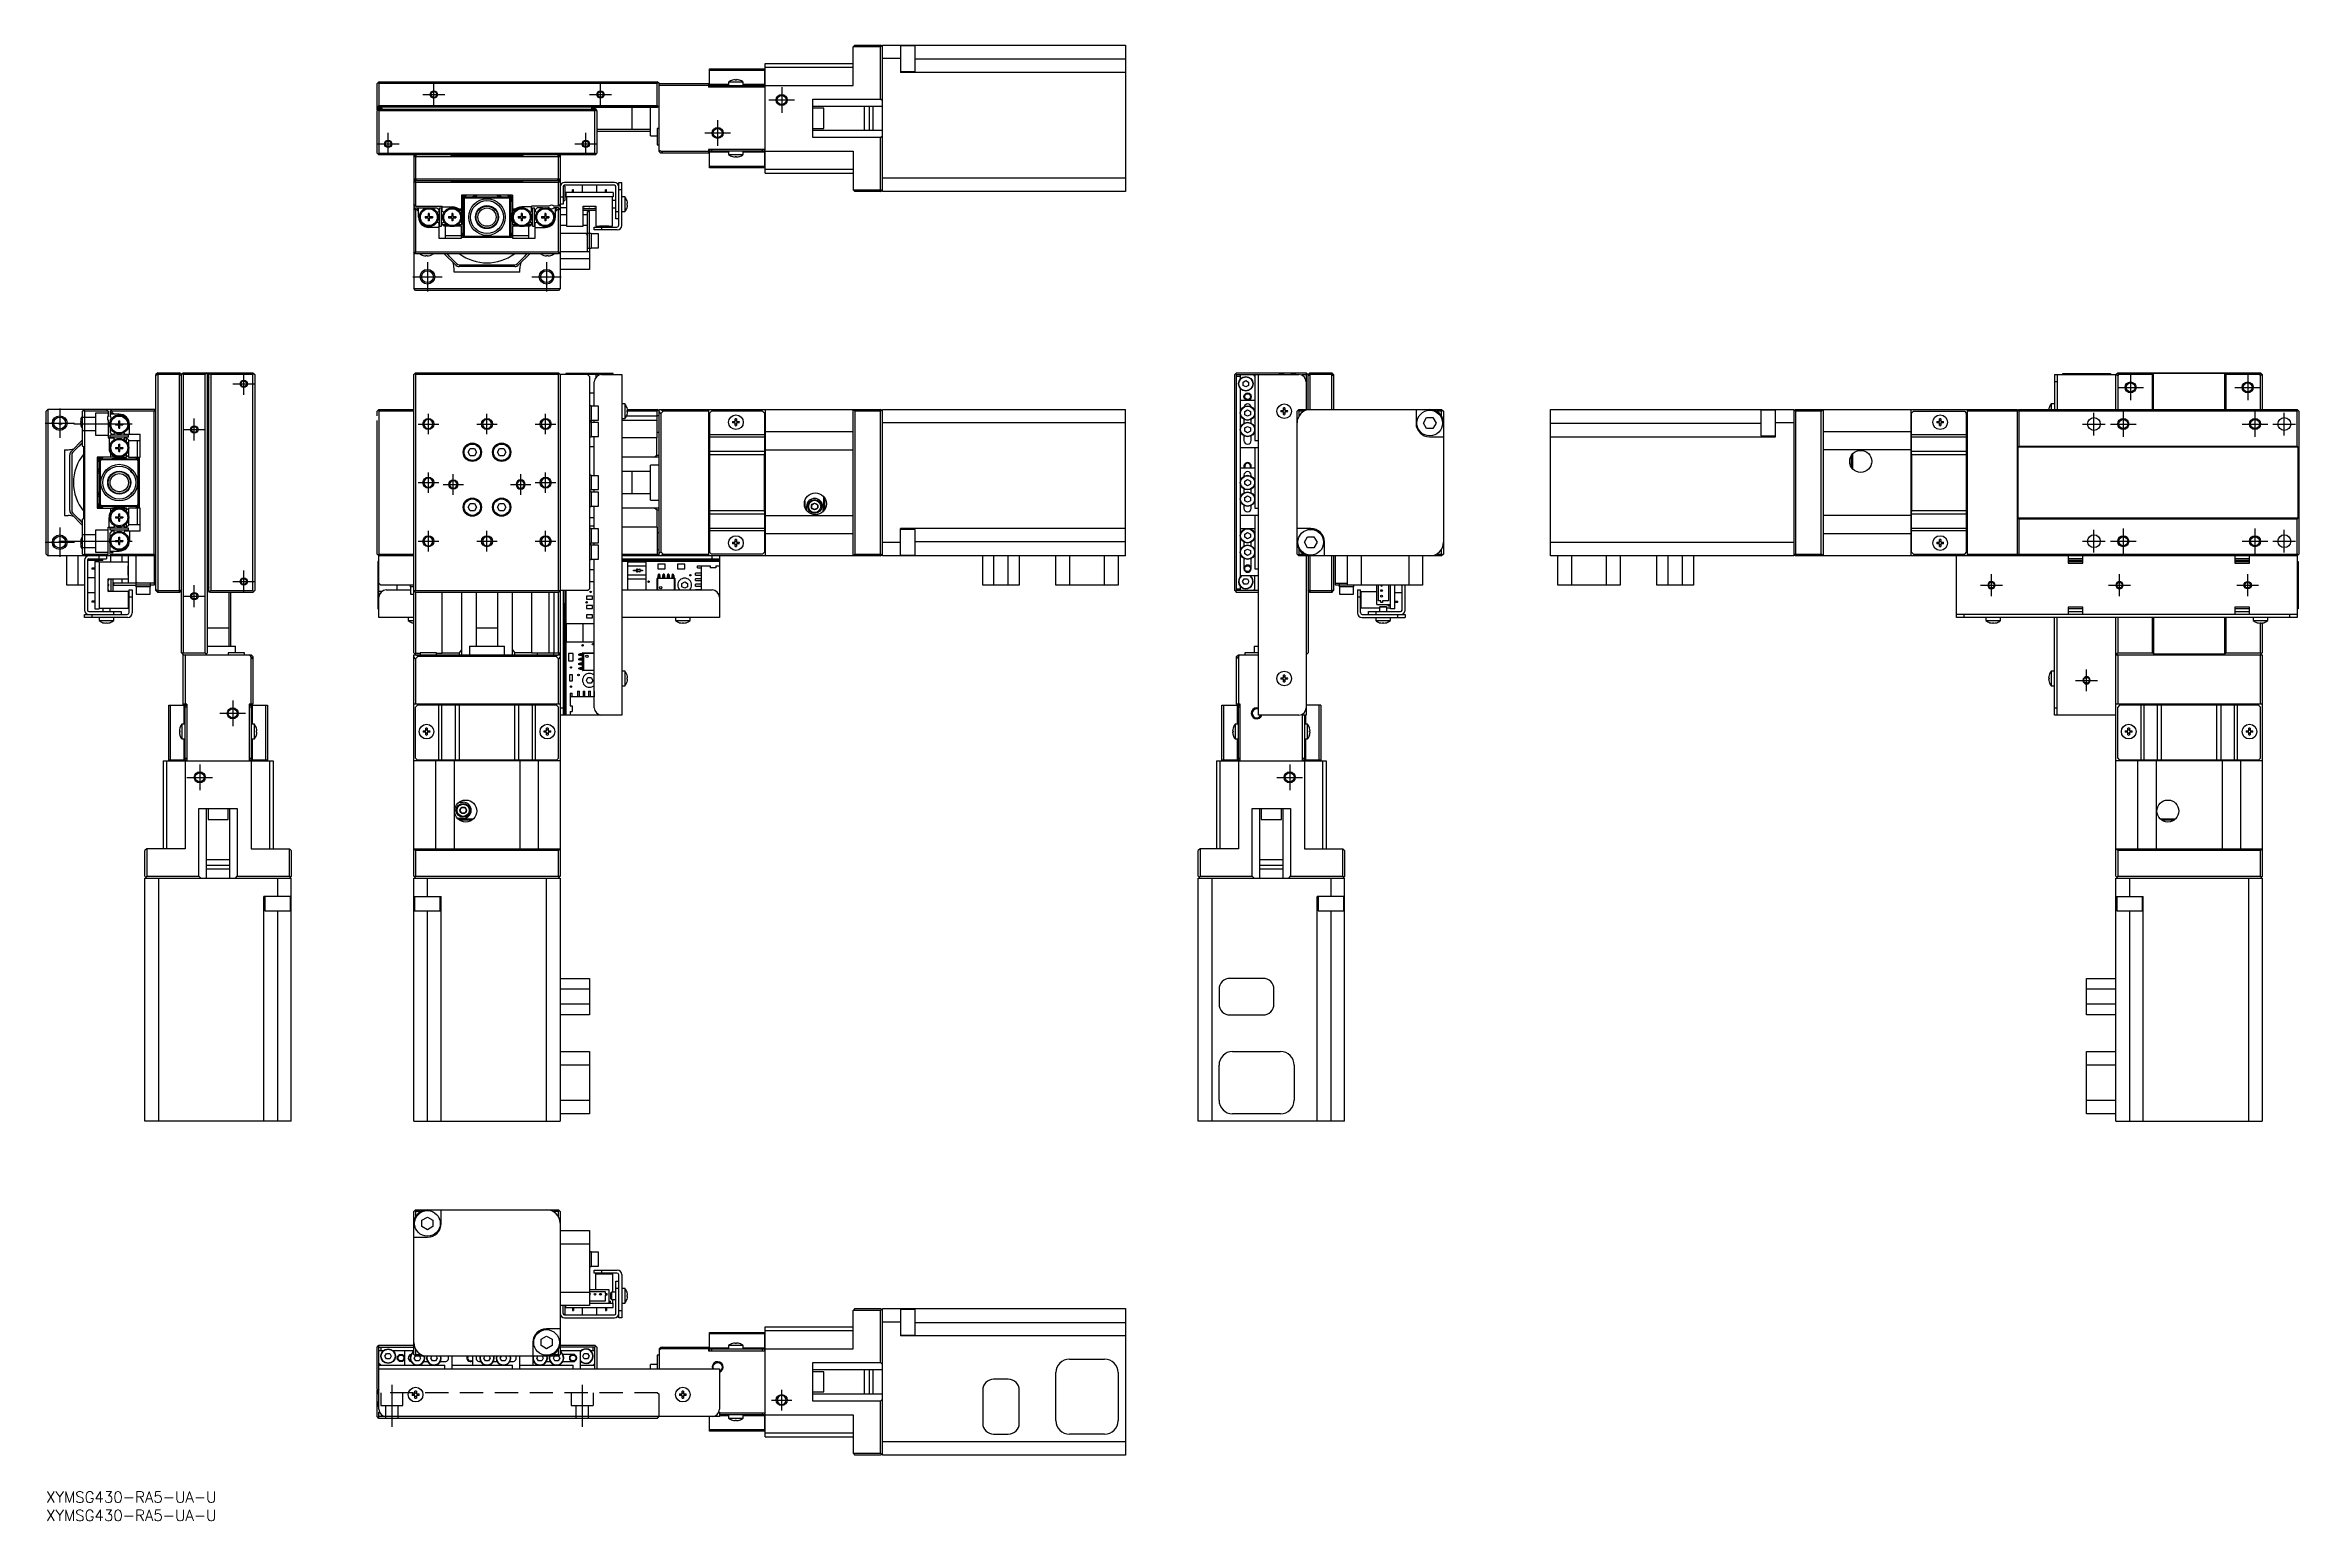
# Model space of a CAD drawing. Extents: x 0 to 615, y -8 to 395.
import ezdxf

# ---------------------------------------------------------------- set-up
doc = ezdxf.new("R2010")
doc.units = 0
doc.header["$LTSCALE"] = 0.5
doc.linetypes.add('CENTER', pattern=[50.8, 31.75, -6.35, 6.35, -6.35])
doc.linetypes.add('DASHED', pattern=[19.05, 12.7, -6.35])
for name, color, linetype in [('MSM_CENTER', 1, 'CENTER'), ('MSM_CONTINUOUS', 7, 'CONTINUOUS'), ('MSM_DASHED', 4, 'DASHED'), ('MSM_NARROW', 5, 'CONTINUOUS'), ('MSM_PART_NUMBER', 7, 'CONTINUOUS')]:
    doc.layers.add(name, color=color, linetype=linetype)
doc.styles.get("Standard").update_dxf_attribs({"font": 'txt.shx', "height": 1, "bigfont": 'bigfont.shx'})

# ---------------------------------------------------------------- blocks, each defined once
blk = doc.blocks.new('*U2')
at = {"layer": 'MSM_PART_NUMBER'}
blk.add_text('XYMSG430-RA5-UA-U', height=3, dxfattribs=at).set_placement((0, -3))
blk = doc.blocks.new('*U3')
at = {"layer": 'MSM_PART_NUMBER'}
blk.add_text('XYMSG430-RA5-UA-U', height=3, dxfattribs=at).set_placement((0, -8))

msp = doc.modelspace()

# ---------------------------------------------------------------- linework, layer by layer
at = {"layer": 'MSM_CENTER'}
for p, q in [((105.95, 378.62), (105.95, 384.62)), ((151.45, 378.62), (151.45, 384.62)), ((200.95, 383.62), (200.95, 376.62)), ((102.95, 381.62), (108.95, 381.62)), ((148.45, 381.62), (154.45, 381.62)), ((197.45, 380.12), (204.45, 380.12)), ((93.45, 365.12), (93.45, 371.12)), ((147.45, 365.12), (147.45, 371.12)), ((179.95, 371.12), (186.95, 371.12)), ((183.45, 374.62), (183.45, 367.62)), ((90.45, 368.12), (96.45, 368.12)), ((144.45, 368.12), (150.45, 368.12)), ((104.19, 335.85), (104.19, 327.85)), ((136.72, 335.85), (136.72, 327.85)), ((100.19, 331.85), (108.19, 331.85)), ((132.72, 331.85), (140.72, 331.85)), ((51, 302.6), (57, 302.6)), ((54, 299.6), (54, 305.6)), ((569.4, 305.1), (569.4, 298.1)), ((601.4, 305.1), (601.4, 298.1)), ((3.74, 295.86), (3.74, 287.86)), ((565.9, 301.6), (572.9, 301.6)), ((597.9, 301.6), (604.9, 301.6)), ((-0.26, 291.86), (7.74, 291.86)), ((23.5, 291.6), (3.5, 291.6)), ((37.5, 290.1), (43.5, 290.1)), ((40.5, 287.1), (40.5, 293.1)), ((101.65, 291.6), (107.25, 291.6)), ((104.45, 288.8), (104.45, 294.4)), ((117.65, 291.6), (123.25, 291.6)), ((120.45, 288.8), (120.45, 294.4)), ((133.65, 291.6), (139.25, 291.6)), ((136.45, 288.8), (136.45, 294.4)), ((556.3, 291.6), (562.5, 291.6)), ((559.4, 288.5), (559.4, 294.7)), ((563.9, 291.6), (570.9, 291.6)), ((567.4, 295.1), (567.4, 288.1)), ((599.9, 291.6), (606.9, 291.6)), ((603.4, 295.1), (603.4, 288.1)), ((608.3, 291.6), (614.5, 291.6)), ((611.4, 288.5), (611.4, 294.7)), ((104.45, 272.8), (104.45, 278.4)), ((111.25, 272.3), (111.25, 277.9)), ((129.65, 272.3), (129.65, 277.9)), ((136.45, 272.8), (136.45, 278.4)), ((101.65, 275.6), (107.25, 275.6)), ((108.45, 275.1), (114.05, 275.1)), ((126.85, 275.1), (132.45, 275.1)), ((133.65, 275.6), (139.25, 275.6)), ((-0.26, 259.33), (7.74, 259.33)), ((3.5, 259.6), (23.5, 259.6)), ((3.74, 263.33), (3.74, 255.33)), ((101.65, 259.6), (107.25, 259.6)), ((104.45, 256.8), (104.45, 262.4)), ((117.65, 259.6), (123.25, 259.6)), ((120.45, 256.8), (120.45, 262.4)), ((133.65, 259.6), (139.25, 259.6)), ((136.45, 256.8), (136.45, 262.4)), ((556.3, 259.6), (562.5, 259.6)), ((559.4, 256.5), (559.4, 262.7)), ((563.9, 259.6), (570.9, 259.6)), ((567.4, 263.1), (567.4, 256.1)), ((599.9, 259.6), (606.9, 259.6)), ((603.4, 263.1), (603.4, 256.1)), ((608.3, 259.6), (614.5, 259.6)), ((611.4, 256.5), (611.4, 262.7)), ((40.5, 241.6), (40.5, 247.6)), ((51, 248.6), (57, 248.6)), ((54, 245.6), (54, 251.6)), ((528.4, 247.6), (534.4, 247.6)), ((531.4, 244.6), (531.4, 250.6)), ((563.4, 247.6), (569.4, 247.6)), ((566.4, 244.6), (566.4, 250.6)), ((598.4, 247.6), (604.4, 247.6)), ((601.4, 244.6), (601.4, 250.6)), ((37.5, 244.6), (43.5, 244.6)), ((557.4, 218.6), (557.4, 224.6)), ((51, 216.1), (51, 209.1)), ((554.4, 221.6), (560.4, 221.6)), ((47.5, 212.6), (54.5, 212.6)), ((42, 198.6), (42, 191.6)), ((339.72, 198.6), (339.72, 191.6)), ((38.5, 195.1), (45.5, 195.1)), ((336.22, 195.1), (343.22, 195.1)), ((94.45, 29.19), (94.45, 17.68)), ((146.45, 29.19), (146.45, 17.68)), ((198.15, 25), (203.75, 25)), ((200.95, 22.2), (200.95, 27.8))]:
    msp.add_line(p, q, dxfattribs=at)
at = {"layer": 'MSM_CONTINUOUS'}
for p, q in [((220.95, 395.12), (220.45, 394.62)), ((227.95, 394.62), (220.45, 394.62)), ((220.45, 384.12), (220.45, 394.62)), ((220.95, 395.12), (227.95, 395.12)), ((228.45, 394.62), (227.95, 395.12)), ((227.95, 394.62), (228.2, 394.87)), ((227.95, 380.37), (227.95, 394.62)), ((228.45, 355.12), (228.45, 395.12)), ((228.45, 395.12), (294.85, 395.12)), ((233.45, 395.12), (233.45, 387.63)), ((237.45, 394.88), (233.45, 394.88)), ((237.45, 387.88), (237.45, 394.88)), ((294.85, 395.12), (294.85, 355.12)), ((181.25, 383.62), (181.25, 388.62)), ((181.25, 388.62), (196.25, 388.62)), ((196.25, 388.18), (181.25, 388.18)), ((196.25, 388.62), (196.25, 383.62)), ((196.45, 360.12), (196.45, 390.12)), ((196.45, 390.12), (220.45, 390.12)), ((196.45, 389.12), (220.45, 389.12)), ((233.45, 391.42), (228.45, 391.42)), ((233.45, 387.88), (237.45, 387.88)), ((237.45, 391.33), (294.85, 391.33)), ((90.45, 384.62), (90.95, 385.12)), ((90.45, 377.42), (90.45, 384.62)), ((90.7, 384.87), (90.95, 384.62)), ((90.95, 385.12), (166.95, 385.12)), ((90.95, 384.62), (90.95, 378.62)), ((166.95, 384.62), (90.95, 384.62)), ((167.45, 384.62), (166.95, 385.12)), ((166.95, 384.62), (167.2, 384.87)), ((166.95, 378.62), (166.95, 384.62)), ((167.45, 366.12), (167.45, 384.62)), ((167.45, 384.62), (181.25, 384.62)), ((180.95, 384.12), (167.45, 384.12)), ((180.95, 384.62), (180.95, 383.62)), ((196.45, 383.62), (180.95, 383.62)), ((181.25, 384.41), (186.45, 384.41)), ((181.25, 384.12), (196.25, 384.12)), ((181.75, 384.12), (181.75, 383.62)), ((190.45, 385.01), (186.45, 385.01)), ((186.45, 385.01), (186.45, 384.12)), ((187.53, 385.57), (187.5, 385.57)), ((188.25, 385.57), (188.25, 385.7)), ((188.65, 385.57), (188.25, 385.57)), ((188.65, 385.7), (188.65, 385.57)), ((189.4, 385.57), (189.38, 385.57)), ((190.45, 384.12), (190.45, 385.01)), ((190.45, 384.41), (196.25, 384.41)), ((195.75, 383.62), (195.75, 384.12)), ((196.45, 384.12), (220.45, 384.12)), ((294.85, 387.63), (233.45, 387.63)), ((90.95, 378.62), (90.45, 378.12)), ((166.95, 378.12), (90.45, 378.12)), ((90.45, 377.92), (91.85, 377.92)), ((90.45, 377.12), (90.95, 377.62)), ((90.55, 377.32), (90.45, 377.42)), ((90.45, 365.62), (90.45, 377.12)), ((90.55, 377.22), (90.55, 377.42)), ((90.7, 377.37), (90.95, 377.12)), ((91.55, 377.72), (90.85, 377.72)), ((90.85, 377.72), (90.85, 377.52)), ((90.95, 378.62), (166.95, 378.62)), ((90.95, 377.62), (149.95, 377.62)), ((90.95, 377.12), (90.95, 365.62)), ((149.95, 377.12), (90.95, 377.12)), ((91.55, 377.62), (91.55, 377.72)), ((91.85, 377.62), (91.85, 377.92)), ((149.05, 377.62), (149.05, 378.02)), ((166.85, 378.02), (149.05, 378.02)), ((150.05, 377.72), (149.35, 377.72)), ((149.35, 377.72), (149.35, 377.62)), ((149.95, 377.62), (150.45, 377.12)), ((149.95, 377.12), (150.2, 377.37)), ((149.95, 365.62), (149.95, 377.12)), ((150.05, 377.52), (150.05, 377.72)), ((150.35, 377.42), (150.35, 377.22)), ((150.45, 377.12), (150.45, 365.62)), ((160.15, 372.12), (160.15, 378.02)), ((165.15, 370.37), (165.15, 378.02)), ((166.85, 378.02), (167.45, 378.62)), ((167.2, 378.37), (166.95, 378.62)), ((209.45, 380.37), (227.95, 380.37)), ((209.45, 369.87), (209.45, 380.37)), ((228.45, 378.37), (209.45, 378.37)), ((212.45, 377.87), (209.45, 377.87)), ((212.45, 372.37), (212.45, 377.87)), ((223.45, 378.37), (223.45, 371.87)), ((224.95, 371.87), (224.95, 378.37)), ((225.95, 371.87), (225.95, 378.37)), ((228.45, 379.87), (227.95, 380.37)), ((150.45, 372.12), (165.15, 372.12)), ((150.45, 371.62), (165.15, 371.62)), ((165.15, 370.37), (166.95, 370.37)), ((166.95, 372.37), (166.95, 367.87)), ((167.45, 372.37), (166.95, 372.37)), ((209.45, 372.37), (212.45, 372.37)), ((209.45, 371.87), (228.45, 371.87)), ((227.95, 369.87), (209.45, 369.87)), ((227.95, 369.87), (228.45, 370.37)), ((227.95, 355.62), (227.95, 369.87)), ((90.95, 365.12), (90.45, 365.62)), ((90.95, 365.62), (90.7, 365.37)), ((90.95, 365.62), (149.95, 365.62)), ((149.95, 365.12), (90.95, 365.12)), ((100.45, 364.62), (100.95, 365.12)), ((100.45, 365.12), (100.45, 328.62)), ((140.45, 364.62), (100.45, 364.62)), ((100.95, 364.62), (101.16, 365.12)), ((100.95, 364.62), (100.95, 358.62)), ((110.75, 364.82), (110.45, 365.12)), ((110.75, 364.82), (130.15, 364.82)), ((130.45, 365.12), (130.15, 364.82)), ((130.15, 364.82), (130.15, 364.62)), ((139.75, 365.12), (139.95, 364.62)), ((140.45, 364.62), (139.95, 365.12)), ((139.95, 358.62), (139.95, 364.62)), ((140.45, 365.12), (140.45, 328.62)), ((150.2, 365.37), (149.95, 365.62)), ((149.95, 365.12), (150.45, 365.62)), ((166.95, 367.87), (167.45, 367.87)), ((167.45, 366.42), (168.07, 366.12)), ((167.95, 365.62), (167.45, 366.12)), ((180.95, 365.62), (167.95, 365.62)), ((168.07, 366.12), (180.95, 366.12)), ((168.07, 366.12), (168.57, 365.62)), ((196.45, 366.62), (180.95, 366.62)), ((180.95, 366.62), (180.95, 365.62)), ((181.25, 361.62), (181.25, 366.62)), ((196.25, 366.12), (181.25, 366.12)), ((186.45, 365.82), (181.25, 365.82)), ((181.75, 366.62), (181.75, 366.12)), ((186.45, 366.12), (186.45, 365.22)), ((186.45, 365.22), (190.45, 365.22)), ((187.5, 364.66), (187.53, 364.66)), ((188.25, 364.66), (188.65, 364.66)), ((188.25, 364.53), (188.25, 364.66)), ((188.65, 364.66), (188.65, 364.53)), ((189.38, 364.66), (189.4, 364.66)), ((190.45, 365.22), (190.45, 366.12)), ((196.25, 365.82), (190.45, 365.82)), ((195.75, 366.12), (195.75, 366.62)), ((196.25, 366.62), (196.25, 361.62)), ((196.45, 366.12), (220.45, 366.12)), ((220.45, 366.12), (220.45, 355.62)), ((100.45, 358.62), (140.45, 358.62)), ((100.45, 358.62), (100.95, 358.12)), ((100.45, 357.62), (100.95, 358.12)), ((100.7, 357.87), (100.95, 357.62)), ((101.16, 358.12), (100.95, 358.62)), ((100.95, 358.12), (139.95, 358.12)), ((100.95, 357.62), (100.95, 351.12)), ((139.95, 357.62), (100.95, 357.62)), ((110.45, 358.12), (110.75, 357.82)), ((110.75, 357.82), (130.15, 357.82)), ((130.15, 357.82), (130.45, 358.12)), ((139.75, 358.12), (139.95, 358.62)), ((139.95, 358.12), (140.45, 358.62)), ((139.95, 358.12), (140.45, 357.62)), ((139.95, 357.62), (140.2, 357.87)), ((139.95, 351.12), (139.95, 357.62)), ((155.25, 357.62), (141.65, 357.62)), ((156.45, 345.92), (156.45, 357.62)), ((156.45, 357.62), (157.25, 357.62)), ((157.25, 345.82), (157.25, 357.62)), ((181.25, 362.05), (196.25, 362.05)), ((196.25, 361.62), (181.25, 361.62)), ((220.45, 361.12), (196.45, 361.12)), ((196.45, 360.12), (220.45, 360.12)), ((228.45, 358.82), (294.85, 358.82)), ((100.95, 351.12), (100.45, 351.62)), ((100.95, 351.12), (108.25, 351.12)), ((108.25, 349.66), (108.25, 351.12)), ((127.45, 354.12), (113.45, 354.12)), ((113.45, 354.12), (113.45, 348.83)), ((113.95, 352.82), (114.25, 353.12)), ((113.95, 343.42), (113.95, 352.82)), ((114.45, 353.32), (114.25, 353.12)), ((114.25, 353.12), (114.25, 343.12)), ((114.45, 353.32), (114.75, 353.62)), ((126.45, 353.32), (114.45, 353.32)), ((114.75, 353.62), (126.15, 353.62)), ((126.15, 353.62), (126.45, 353.32)), ((126.65, 353.12), (126.45, 353.32)), ((126.65, 343.12), (126.65, 353.12)), ((126.65, 353.12), (126.95, 352.82)), ((126.95, 352.82), (126.95, 343.42)), ((127.45, 354.12), (127.45, 348.83)), ((137.39, 351.12), (132.65, 351.12)), ((132.65, 349.66), (132.65, 351.12)), ((139.95, 351.12), (138.72, 351.12)), ((140.45, 351.62), (139.95, 351.12)), ((140.45, 353.62), (141.25, 353.62)), ((141.25, 351.62), (140.45, 351.62)), ((141.25, 356.42), (141.25, 351.62)), ((141.25, 352.62), (141.75, 352.62)), ((141.75, 356.62), (141.31, 356.62)), ((155.25, 356.82), (141.65, 356.82)), ((141.75, 356.62), (141.75, 352.62)), ((141.75, 354.32), (141.95, 354.32)), ((154.95, 354.82), (141.95, 354.82)), ((141.95, 354.82), (141.95, 353.62)), ((154.95, 353.62), (141.95, 353.62)), ((142.2, 353.62), (142.2, 345.62)), ((143.83, 354.82), (143.83, 355.62)), ((144.08, 355.62), (143.83, 355.62)), ((144.08, 354.82), (144.08, 355.62)), ((146.45, 356.82), (146.45, 354.82)), ((146.7, 351.12), (150.2, 351.12)), ((146.7, 345.62), (146.7, 351.12)), ((150.2, 351.12), (150.2, 345.62)), ((150.45, 354.82), (150.45, 356.82)), ((152.83, 354.82), (152.83, 355.62)), ((153.08, 355.62), (152.83, 355.62)), ((153.08, 354.82), (153.08, 355.62)), ((154.7, 345.62), (154.7, 353.62)), ((155.65, 352.62), (154.7, 352.62)), ((154.95, 354.82), (154.95, 353.62)), ((155.65, 347.62), (155.65, 356.42)), ((157.25, 355.62), (156.45, 355.62)), ((158.15, 353.62), (157.25, 353.62)), ((158.15, 349.62), (158.15, 353.62)), ((158.71, 352.54), (158.71, 352.57)), ((158.71, 351.82), (158.84, 351.82)), ((158.71, 351.42), (158.71, 351.82)), ((158.84, 351.42), (158.71, 351.42)), ((220.45, 355.62), (227.95, 355.62)), ((220.45, 355.62), (220.95, 355.12)), ((227.95, 355.12), (220.95, 355.12)), ((228.2, 355.37), (227.95, 355.62)), ((227.95, 355.12), (228.45, 355.62)), ((294.85, 355.12), (228.45, 355.12)), ((100.45, 350.12), (100.95, 350.62)), ((100.7, 350.37), (100.95, 350.12)), ((100.95, 350.62), (103.84, 350.62)), ((100.95, 350.12), (100.95, 338.62)), ((101.25, 350.12), (100.95, 350.12)), ((101.75, 350.47), (101.25, 350.12)), ((101.25, 350.12), (101.75, 349.62)), ((101.75, 348.12), (101.75, 350.62)), ((103.55, 348.26), (104.35, 348.26)), ((103.55, 348.26), (103.55, 347.97)), ((103.55, 347.97), (104.35, 347.97)), ((104.08, 348.26), (104.08, 347.97)), ((104.7, 349.12), (104.41, 349.12)), ((104.41, 349.12), (104.41, 348.32)), ((104.41, 348.59), (104.7, 348.59)), ((104.41, 347.91), (104.41, 347.12)), ((104.41, 347.65), (104.7, 347.65)), ((104.7, 347.12), (104.41, 347.12)), ((107.25, 345.32), (104.55, 345.32)), ((104.7, 349.12), (104.7, 348.32)), ((104.7, 347.91), (104.7, 347.12)), ((104.76, 348.26), (105.55, 348.26)), ((104.76, 347.97), (105.55, 347.97)), ((105.02, 347.97), (105.02, 348.26)), ((105.27, 350.62), (106.75, 350.62)), ((105.55, 348.26), (105.55, 347.97)), ((107.25, 350.12), (106.75, 350.62)), ((106.93, 346.79), (107.25, 346.6)), ((107.25, 349.63), (107.17, 349.58)), ((107.25, 350.12), (107.25, 349.63)), ((107.25, 346.6), (107.25, 342.42)), ((107.45, 350.62), (108.05, 350.62)), ((107.45, 345.62), (107.45, 350.62)), ((107.45, 345.62), (108.05, 345.62)), ((108.05, 345.62), (108.05, 350.62)), ((108.25, 350.92), (110.95, 350.92)), ((108.39, 349.58), (108.25, 349.66)), ((108.25, 346.57), (108.63, 346.79)), ((108.25, 346.12), (108.25, 346.57)), ((108.25, 346.12), (109.29, 346.12)), ((108.75, 345.62), (108.25, 346.12)), ((110.24, 345.62), (108.75, 345.62)), ((109, 345.62), (109, 342.42)), ((109.95, 348.26), (110.75, 348.26)), ((109.95, 348.26), (109.95, 347.97)), ((109.95, 347.97), (110.75, 347.97)), ((110.48, 348.26), (110.48, 347.97)), ((111.1, 349.12), (110.81, 349.12)), ((110.81, 349.12), (110.81, 348.32)), ((110.81, 348.59), (111.1, 348.59)), ((110.81, 347.91), (110.81, 347.12)), ((110.81, 347.65), (111.1, 347.65)), ((111.1, 347.12), (110.81, 347.12)), ((111.1, 349.12), (111.1, 348.32)), ((111.1, 347.91), (111.1, 347.12)), ((111.16, 348.26), (111.95, 348.26)), ((111.16, 347.97), (111.95, 347.97)), ((111.42, 347.97), (111.42, 348.26)), ((113.5, 345.62), (111.67, 345.62)), ((111.95, 348.26), (111.95, 347.97)), ((112.55, 350.42), (113.45, 350.42)), ((112.62, 346.12), (113.45, 346.12)), ((113.45, 346.12), (112.95, 345.62)), ((113.45, 349.92), (113.1, 349.92)), ((113.45, 347.4), (113.45, 346.12)), ((113.5, 342.62), (113.5, 345.62)), ((117.29, 344.92), (117.48, 344.92)), ((117.7, 344.69), (117.48, 344.92)), ((123.43, 344.92), (123.2, 344.69)), ((123.43, 344.92), (123.62, 344.92)), ((129.24, 345.62), (127.4, 345.62)), ((127.4, 345.62), (127.4, 342.62)), ((127.45, 350.42), (128.36, 350.42)), ((127.81, 349.92), (127.45, 349.92)), ((127.45, 347.4), (127.45, 346.12)), ((127.45, 346.12), (128.29, 346.12)), ((127.95, 345.62), (127.45, 346.12)), ((128.95, 348.26), (129.75, 348.26)), ((128.95, 348.26), (128.95, 347.97)), ((128.95, 347.97), (129.75, 347.97)), ((129.48, 348.26), (129.48, 347.97)), ((130.1, 349.12), (129.81, 349.12)), ((129.81, 349.12), (129.81, 348.32)), ((129.81, 348.59), (130.1, 348.59)), ((129.81, 347.91), (129.81, 347.12)), ((129.81, 347.65), (130.1, 347.65)), ((130.1, 347.12), (129.81, 347.12)), ((132.65, 350.92), (129.95, 350.92)), ((130.1, 349.12), (130.1, 348.32)), ((130.1, 347.91), (130.1, 347.12)), ((130.16, 348.26), (130.95, 348.26)), ((130.16, 347.97), (130.95, 347.97)), ((130.42, 347.97), (130.42, 348.26)), ((132.15, 345.62), (130.67, 345.62)), ((130.95, 348.26), (130.95, 347.97)), ((131.62, 346.12), (132.65, 346.12)), ((131.9, 342.42), (131.9, 345.62)), ((132.65, 346.12), (132.15, 345.62)), ((132.28, 346.79), (132.65, 346.57)), ((132.65, 349.66), (132.52, 349.58)), ((132.65, 346.12), (132.65, 346.57)), ((132.85, 350.62), (133.45, 350.62)), ((132.85, 345.62), (132.85, 350.62)), ((132.85, 345.62), (133.45, 345.62)), ((133.45, 345.62), (133.45, 350.62)), ((134.15, 350.62), (133.65, 350.12)), ((133.65, 350.12), (133.65, 349.63)), ((133.74, 349.58), (133.65, 349.63)), ((133.65, 346.6), (133.98, 346.79)), ((133.65, 342.42), (133.65, 346.6)), ((133.65, 345.32), (136.35, 345.32)), ((135.64, 350.62), (134.15, 350.62)), ((135.35, 348.26), (136.15, 348.26)), ((135.35, 348.26), (135.35, 347.97)), ((135.35, 347.97), (136.15, 347.97)), ((135.88, 348.26), (135.88, 347.97)), ((136.5, 349.12), (136.21, 349.12)), ((136.21, 349.12), (136.21, 348.32)), ((136.21, 348.59), (136.5, 348.59)), ((136.21, 347.91), (136.21, 347.12)), ((136.21, 347.65), (136.5, 347.65)), ((136.5, 347.12), (136.21, 347.12)), ((136.5, 349.12), (136.5, 348.32)), ((136.5, 347.91), (136.5, 347.12)), ((136.56, 348.26), (137.35, 348.26)), ((136.56, 347.97), (137.35, 347.97)), ((136.82, 347.97), (136.82, 348.26)), ((137.39, 350.62), (137.07, 350.62)), ((137.35, 348.26), (137.35, 347.97)), ((139.95, 350.62), (138.72, 350.62)), ((139.15, 348.12), (139.15, 350.62)), ((139.65, 350.12), (139.15, 350.47)), ((139.15, 349.62), (139.65, 350.12)), ((139.95, 350.12), (139.65, 350.12)), ((140.45, 350.12), (139.95, 350.62)), ((139.95, 350.12), (140.2, 350.37)), ((139.95, 338.62), (139.95, 350.12)), ((142.2, 350.62), (140.45, 350.62)), ((140.45, 348.82), (142.2, 348.82)), ((142.2, 345.82), (140.45, 345.82)), ((142.2, 345.62), (146.7, 345.62)), ((150.2, 350.42), (146.7, 350.42)), ((150.2, 349.92), (146.7, 349.92)), ((146.7, 348.82), (147.95, 348.82)), ((147.95, 345.82), (146.7, 345.82)), ((147.95, 349.62), (148.45, 349.62)), ((147.95, 338.62), (147.95, 349.62)), ((148.45, 349.62), (148.45, 349.92)), ((148.45, 339.62), (148.45, 349.62)), ((149.75, 344.62), (149.75, 345.42)), ((149.75, 345.42), (155.95, 345.42)), ((150.2, 345.62), (151.2, 345.62)), ((151.2, 345.62), (151.2, 345.72)), ((151.2, 345.72), (153.7, 345.72)), ((151.75, 345.42), (151.75, 344.62)), ((152, 345.72), (152, 345.62)), ((152, 345.62), (152.9, 345.62)), ((152.38, 345.72), (152.38, 345.62)), ((152.53, 345.72), (152.53, 345.62)), ((152.9, 345.72), (152.9, 345.62)), ((153.7, 345.62), (153.7, 345.72)), ((153.7, 345.62), (154.7, 345.62)), ((154.7, 350.62), (155.65, 350.62)), ((155.65, 349.62), (156.45, 349.62)), ((156.45, 347.62), (155.65, 347.62)), ((157.25, 349.62), (158.15, 349.62)), ((158.71, 350.67), (158.71, 350.69)), ((100.95, 338.12), (100.45, 338.62)), ((100.95, 338.62), (100.7, 338.37)), ((100.95, 338.62), (139.95, 338.62)), ((107.25, 342.42), (113.45, 342.42)), ((109, 343.12), (113.5, 343.12)), ((113.45, 342.42), (113.45, 342.62)), ((113.45, 342.62), (127.45, 342.62)), ((114.25, 343.12), (113.95, 343.42)), ((114.25, 343.12), (114.45, 342.92)), ((114.75, 342.62), (114.45, 342.92)), ((114.45, 342.92), (126.45, 342.92)), ((117.7, 344.69), (117.54, 344.69)), ((117.7, 344.55), (117.7, 344.69)), ((117.7, 344.55), (117.7, 344.55)), ((123.37, 344.69), (123.2, 344.69)), ((123.2, 344.69), (123.2, 344.55)), ((123.2, 344.55), (123.2, 344.55)), ((126.45, 342.92), (126.15, 342.62)), ((126.45, 342.92), (126.65, 343.12)), ((126.95, 343.42), (126.65, 343.12)), ((127.4, 343.12), (131.9, 343.12)), ((127.45, 342.62), (127.45, 342.42)), ((127.45, 342.42), (133.65, 342.42)), ((140.2, 338.37), (139.95, 338.62)), ((140.45, 338.62), (139.95, 338.12)), ((148.95, 343.62), (140.45, 343.62)), ((148.45, 338.62), (140.45, 338.62)), ((147.45, 343.62), (147.95, 343.12)), ((147.95, 339.62), (148.95, 339.62)), ((148.45, 339.62), (148.45, 333.82)), ((148.95, 343.62), (148.95, 339.62)), ((150.95, 343.52), (148.95, 343.52)), ((148.95, 339.72), (150.95, 339.72)), ((156.05, 344.62), (149.75, 344.62)), ((150.95, 339.72), (150.95, 343.52)), ((139.95, 338.12), (100.95, 338.12)), ((103, 337.66), (103.03, 337.66)), ((103.75, 337.66), (104.15, 337.66)), ((103.75, 337.53), (103.75, 337.66)), ((104.15, 337.66), (104.15, 337.53)), ((104.88, 337.66), (104.9, 337.66)), ((111.81, 335.05), (108.75, 338.12)), ((109.45, 338.12), (112.16, 335.41)), ((111.45, 333.12), (111.45, 334.12)), ((129.45, 333.12), (111.45, 333.12)), ((112.87, 335.12), (128.04, 335.12)), ((128.04, 334.62), (112.87, 334.62)), ((128.75, 335.41), (131.45, 338.12)), ((132.16, 338.12), (129.1, 335.05)), ((129.45, 333.12), (129.45, 334.12)), ((136, 337.66), (136.03, 337.66)), ((136.75, 337.66), (137.15, 337.66)), ((136.75, 337.53), (136.75, 337.66)), ((137.15, 337.66), (137.15, 337.53)), ((137.88, 337.66), (137.9, 337.66)), ((140.45, 336.82), (148.45, 336.82)), ((148.45, 333.82), (140.45, 333.82)), ((100.95, 328.12), (100.45, 328.62)), ((100.45, 328.62), (140.45, 328.62)), ((139.95, 328.12), (100.95, 328.12)), ((140.45, 328.62), (139.95, 328.12)), ((30.5, 305.6), (30, 305.1)), ((30, 246.1), (30, 305.1)), ((30.5, 305.1), (30, 304.89)), ((30.5, 305.6), (30.5, 245.6)), ((30.5, 305.6), (36.5, 305.6)), ((36.5, 305.1), (30.5, 305.1)), ((36.5, 245.6), (36.5, 305.6)), ((37, 305.1), (36.5, 305.6)), ((36.5, 305.1), (37, 304.89)), ((37.5, 305.6), (37, 305.1)), ((37, 229.1), (37, 305.1)), ((37.5, 305.1), (37.25, 305.35)), ((37.5, 305.6), (44.7, 305.6)), ((37.5, 305.1), (37.5, 229.1)), ((43.5, 305.1), (37.5, 305.1)), ((44, 305.6), (43.5, 305.1)), ((43.5, 229.1), (43.5, 305.1)), ((44, 305.6), (44, 229)), ((44.2, 305.6), (44.2, 304.2)), ((44.5, 304.2), (44.2, 304.2)), ((44.4, 305.2), (44.4, 304.5)), ((44.6, 305.2), (44.4, 305.2)), ((44.4, 304.5), (44.5, 304.5)), ((44.5, 305.1), (45, 305.6)), ((44.5, 246.1), (44.5, 305.1)), ((44.7, 305.6), (44.8, 305.5)), ((44.7, 305.5), (44.9, 305.5)), ((45, 305.1), (44.75, 305.35)), ((45, 305.6), (56.5, 305.6)), ((56.5, 305.1), (45, 305.1)), ((45, 305.1), (45, 246.1)), ((56.5, 305.6), (57, 305.1)), ((56.75, 305.35), (56.5, 305.1)), ((56.5, 246.1), (56.5, 305.1)), ((57, 305.1), (57, 246.1)), ((100.95, 305.6), (100.45, 305.1)), ((100.45, 229.1), (100.45, 305.1)), ((100.95, 305.1), (100.7, 305.35)), ((100.95, 305.6), (139.95, 305.6)), ((139.95, 305.1), (100.95, 305.1)), ((100.95, 305.1), (100.95, 246.1)), ((140.45, 305.1), (139.95, 305.6)), ((140.2, 305.35), (139.95, 305.1)), ((139.95, 246.1), (139.95, 305.1)), ((151.2, 305.1), (140.45, 305.1)), ((140.45, 305.1), (140.45, 168.1)), ((141.95, 305.4), (141.95, 305.1)), ((154.95, 305.4), (141.95, 305.4)), ((148.45, 304.6), (147.95, 305.1)), ((148.45, 304.6), (148.45, 246.6)), ((149.75, 296.5), (149.75, 303.1)), ((150.2, 305.1), (150.2, 304.36)), ((151.2, 305.02), (151.2, 305.1)), ((151.75, 305.1), (157.25, 305.1)), ((154.95, 305.1), (154.95, 305.4)), ((157.25, 305.1), (157.25, 212.1)), ((325.22, 305.6), (324.72, 305.1)), ((324.72, 246.1), (324.72, 305.1)), ((325.22, 305.1), (324.97, 305.35)), ((325.22, 305.6), (336.72, 305.6)), ((325.22, 305.1), (342.22, 305.1)), ((325.22, 246.1), (325.22, 305.1)), ((326.22, 304.6), (325.22, 304.6)), ((326.22, 305.1), (326.22, 303.92)), ((326.97, 303.03), (327.72, 303.46)), ((326.97, 302.16), (326.97, 303.03)), ((327.72, 301.73), (326.97, 302.16)), ((327.72, 303.46), (328.47, 303.03)), ((328.47, 302.16), (327.72, 301.73)), ((328.47, 303.03), (328.47, 302.16)), ((329.72, 305.1), (330.22, 304.6)), ((330.22, 305.1), (330.22, 287.1)), ((331.22, 212.1), (331.22, 305.1)), ((336.72, 305.6), (337.22, 305.1)), ((336.97, 305.35), (336.72, 305.1)), ((336.82, 305.5), (337.02, 305.5)), ((336.92, 305.5), (337.02, 305.6)), ((337.02, 305.6), (344.22, 305.6)), ((337.32, 305.2), (337.12, 305.2)), ((337.32, 305.1), (337.32, 305.2)), ((337.52, 305.6), (337.52, 305.1)), ((337.72, 305.1), (337.72, 305.6)), ((338.22, 305.1), (337.72, 305.6)), ((341.42, 305.4), (340.22, 305.4)), ((340.22, 305.1), (340.22, 305.4)), ((341.42, 305.1), (341.42, 305.4)), ((343.02, 305.1), (344.22, 305.1)), ((343.02, 304.93), (343.02, 305.1)), ((344.22, 305.6), (344.72, 305.1)), ((344.47, 305.35), (344.22, 305.1)), ((344.22, 305.1), (344.22, 295.6)), ((344.72, 305.1), (345.22, 305.6)), ((344.72, 304.89), (345.22, 305.1)), ((344.72, 295.6), (344.72, 305.1)), ((345.22, 305.6), (351.22, 305.6)), ((345.22, 305.6), (345.22, 295.6)), ((351.22, 305.1), (345.22, 305.1)), ((351.22, 295.6), (351.22, 305.6)), ((351.72, 305.1), (351.22, 305.6)), ((351.22, 305.1), (351.72, 304.89)), ((351.72, 305.1), (351.72, 295.6)), ((548.6, 305.1), (548.6, 295.6)), ((548.6, 305.1), (565.4, 305.1)), ((549.4, 303.1), (548.6, 303.1)), ((549.4, 305.1), (549.4, 295.6)), ((550.9, 305.1), (550.9, 305.4)), ((550.9, 305.4), (563.9, 305.4)), ((563.9, 305.4), (563.9, 305.1)), ((565.4, 305.1), (565.9, 305.6)), ((565.4, 295.6), (565.4, 305.1)), ((565.4, 305.1), (565.9, 304.89)), ((566.11, 305.1), (565.9, 305.6)), ((565.9, 305.6), (604.9, 305.6)), ((566.11, 305.1), (565.9, 304.89)), ((565.9, 304.89), (565.9, 295.6)), ((575.4, 305.1), (566.11, 305.1)), ((575.4, 305.1), (575.7, 305.4)), ((575.4, 295.6), (575.4, 305.1)), ((575.7, 295.6), (575.7, 305.6)), ((595.1, 305.4), (575.7, 305.4)), ((595.1, 305.4), (595.1, 295.6)), ((595.1, 305.4), (595.4, 305.1)), ((595.4, 305.1), (595.4, 295.6)), ((604.69, 305.1), (595.4, 305.1)), ((604.9, 305.6), (604.69, 305.1)), ((604.9, 304.89), (604.69, 305.1)), ((604.9, 305.6), (605.4, 305.1)), ((605.4, 305.1), (604.9, 304.89)), ((604.9, 295.6), (604.9, 304.89)), ((605.4, 305.1), (605.4, 295.6)), ((0, 295.1), (0.5, 295.6)), ((0.5, 295.6), (0.5, 255.6)), ((30, 295.6), (0.5, 295.6)), ((10, 295.1), (10.5, 295.6)), ((16.5, 295.6), (17, 295.1)), ((18, 295.6), (17.5, 295.1)), ((29.5, 295.6), (30, 295.1)), ((90.95, 295.6), (90.45, 295.1)), ((90.95, 295.6), (100.45, 295.6)), ((148.45, 300.1), (149.75, 300.1)), ((148.95, 296.6), (148.45, 296.6)), ((148.95, 296.6), (148.95, 292.6)), ((150.95, 296.5), (148.95, 296.5)), ((150.95, 292.7), (150.95, 296.5)), ((158.15, 297.1), (157.25, 297.1)), ((158.15, 293.1), (158.15, 297.1)), ((158.71, 296.03), (158.71, 296.05)), ((158.81, 295.6), (166.95, 295.6)), ((167.45, 295.1), (166.95, 295.6)), ((167.45, 255.6), (167.45, 295.6)), ((167.45, 295.6), (227.95, 295.6)), ((168.07, 295.6), (168.57, 295.1)), ((180.95, 295.6), (180.95, 255.6)), ((196.45, 295.6), (196.45, 255.6)), ((220.45, 255.6), (220.45, 295.6)), ((220.45, 295.6), (220.95, 295.1)), ((228.45, 295.1), (227.95, 295.6)), ((228.45, 255.6), (228.45, 295.6)), ((228.45, 295.6), (294.85, 295.6)), ((294.85, 255.6), (294.85, 295.6)), ((326.22, 301.27), (326.22, 249.92)), ((326.22, 298.1), (330.22, 298.1)), ((338.02, 295.3), (338.02, 296.03)), ((338.42, 296.03), (338.42, 295.3)), ((341.72, 295.1), (342.22, 295.6)), ((342.22, 295.6), (381.22, 295.6)), ((374.23, 295.6), (374.23, 291.81)), ((381.22, 295.6), (381.72, 295.1)), ((411, 255.6), (411, 295.6)), ((411, 295.6), (477.4, 295.6)), ((472.4, 288.11), (472.4, 295.6)), ((477.4, 295.6), (477.4, 255.6)), ((477.9, 295.6), (477.4, 295.1)), ((477.9, 295.6), (538.4, 295.6)), ((484.9, 295.1), (485.4, 295.6)), ((485.4, 295.6), (485.4, 255.6)), ((509.4, 295.6), (509.4, 255.6)), ((524.9, 255.6), (524.9, 295.6)), ((538.4, 295.6), (538.4, 255.6)), ((538.9, 295.6), (538.4, 295.1)), ((538.9, 295.6), (614.9, 295.6)), ((547.14, 296.05), (547.14, 296.03)), ((547.7, 297.1), (547.7, 295.6)), ((548.6, 297.1), (547.7, 297.1)), ((615.4, 295.1), (614.9, 295.6)), ((0, 256.1), (0, 295.1)), ((9.41, 292.3), (9.54, 292.3)), ((9.54, 291.9), (9.41, 291.9)), ((9.54, 293.05), (9.54, 293.03)), ((9.54, 292.3), (9.54, 291.9)), ((9.54, 291.17), (9.54, 291.15)), ((10, 285.6), (10, 295.1)), ((10.5, 295.1), (10.25, 295.35)), ((10.5, 295.1), (10.5, 256.1)), ((17, 295.1), (10.5, 295.1)), ((17, 295.1), (17, 293.86)), ((17, 292.54), (17, 287.8)), ((17.5, 295.1), (17.5, 293.86)), ((20, 294.3), (17.5, 294.3)), ((17.5, 292.54), (17.5, 292.21)), ((17.5, 290.78), (17.5, 289.3)), ((18, 294.8), (17.65, 294.3)), ((18, 295.1), (17.75, 295.35)), ((18, 295.1), (18, 294.8)), ((29.5, 295.1), (18, 295.1)), ((18.5, 294.3), (18, 294.8)), ((19, 291.64), (19.8, 291.64)), ((19, 291.64), (19, 291.35)), ((19, 291.35), (19.8, 291.35)), ((19.53, 291.35), (19.53, 291.64)), ((19.86, 292.5), (20.15, 292.5)), ((19.86, 291.7), (19.86, 292.5)), ((20.15, 291.97), (19.86, 291.97)), ((19.86, 290.5), (19.86, 291.29)), ((19.86, 291.03), (20.15, 291.03)), ((19.86, 290.5), (20.15, 290.5)), ((20.15, 291.7), (20.15, 292.5)), ((20.15, 290.5), (20.15, 291.29)), ((20.21, 291.64), (21, 291.64)), ((20.21, 291.35), (21, 291.35)), ((20.47, 291.35), (20.47, 291.64)), ((21, 291.64), (21, 291.35)), ((22.8, 288.8), (22.8, 291.5)), ((29.75, 295.35), (29.5, 295.1)), ((29.5, 256.1), (29.5, 295.1)), ((90.45, 293.86), (90.45, 295.1)), ((90.45, 256.1), (90.45, 292.54)), ((90.7, 295.35), (90.95, 295.1)), ((90.95, 295.1), (90.95, 256.1)), ((100.45, 295.1), (90.95, 295.1)), ((148.45, 292.6), (148.95, 292.6)), ((148.45, 292.35), (148.89, 292.35)), ((148.95, 292.1), (148.45, 292.1)), ((148.89, 292.35), (149.09, 292)), ((148.95, 292.7), (150.95, 292.7)), ((148.95, 292.1), (148.95, 288.1)), ((150.95, 292), (148.95, 292)), ((149.75, 292), (149.75, 292.7)), ((150.95, 288.2), (150.95, 292)), ((157.25, 293.1), (158.15, 293.1)), ((166.95, 292.54), (157.25, 292.54)), ((158.61, 293.86), (166.95, 293.86)), ((158.71, 295.3), (158.84, 295.3)), ((158.71, 294.9), (158.71, 295.3)), ((166.95, 295.1), (158.71, 295.1)), ((158.84, 294.9), (158.71, 294.9)), ((158.71, 294.15), (158.71, 294.17)), ((166.95, 295.1), (167.2, 295.35)), ((166.95, 293.86), (166.95, 295.1)), ((166.95, 287.8), (166.95, 293.85)), ((167.45, 293.85), (166.95, 293.85)), ((167.95, 294.49), (167.45, 294.99)), ((168.57, 295.1), (167.95, 294.49)), ((167.95, 294.49), (167.95, 256.71)), ((180.95, 295.1), (168.57, 295.1)), ((181.75, 295.1), (181.25, 294.6)), ((181.25, 294.6), (181.25, 256.6)), ((195.75, 295.1), (181.75, 295.1)), ((187.53, 292.3), (188.25, 292.3)), ((188.25, 291.9), (187.53, 291.9)), ((188.25, 292.3), (188.25, 293.03)), ((188.25, 291.17), (188.25, 291.9)), ((188.65, 293.03), (188.65, 292.3)), ((188.65, 292.3), (189.38, 292.3)), ((189.38, 291.9), (188.65, 291.9)), ((188.65, 291.9), (188.65, 291.17)), ((196.25, 294.6), (195.75, 295.1)), ((196.25, 294.6), (196.25, 256.6)), ((196.45, 289.6), (220.45, 289.6)), ((227.95, 295.1), (220.95, 295.1)), ((220.95, 295.1), (220.95, 256.1)), ((227.95, 295.1), (228.2, 295.35)), ((227.95, 256.1), (227.95, 295.1)), ((294.85, 291.9), (228.45, 291.9)), ((327.22, 292.87), (327.22, 291.83)), ((327.47, 295.03), (328.22, 295.46)), ((327.47, 294.16), (327.47, 295.03)), ((328.22, 293.73), (327.47, 294.16)), ((327.47, 290.53), (328.22, 290.96)), ((327.47, 289.66), (327.47, 290.53)), ((328.22, 289.23), (327.47, 289.66)), ((328.22, 295.46), (328.97, 295.03)), ((328.97, 294.16), (328.22, 293.73)), ((328.22, 290.96), (328.97, 290.53)), ((328.97, 289.66), (328.22, 289.23)), ((328.97, 295.03), (328.97, 294.16)), ((328.97, 290.53), (328.97, 289.66)), ((329.22, 291.83), (329.22, 292.87)), ((337.29, 295.3), (338.02, 295.3)), ((338.02, 294.9), (337.29, 294.9)), ((338.02, 294.17), (338.02, 294.9)), ((338.42, 295.3), (339.15, 295.3)), ((339.15, 294.9), (338.42, 294.9)), ((338.42, 294.9), (338.42, 294.17)), ((341.72, 256.1), (341.72, 295.1)), ((342.22, 295.1), (341.97, 295.35)), ((342.22, 295.1), (342.22, 293.76)), ((343.56, 295.1), (342.22, 295.1)), ((376.25, 291.86), (377.12, 293.36)), ((377.12, 290.36), (376.25, 291.86)), ((377.12, 293.36), (378.85, 293.36)), ((378.85, 290.36), (377.12, 290.36)), ((378.85, 293.36), (379.71, 291.86)), ((379.71, 291.86), (378.85, 290.36)), ((381.22, 295.1), (379.88, 295.1)), ((381.47, 295.35), (381.22, 295.1)), ((381.22, 293.76), (381.22, 295.1)), ((381.72, 295.1), (381.72, 256.1)), ((411, 291.81), (468.4, 291.81)), ((468.4, 295.36), (468.4, 288.36)), ((472.4, 295.36), (468.4, 295.36)), ((477.4, 291.9), (472.4, 291.9)), ((477.65, 295.35), (477.9, 295.1)), ((484.9, 295.1), (477.9, 295.1)), ((477.9, 295.1), (477.9, 256.1)), ((484.9, 256.1), (484.9, 295.1)), ((485.4, 289.6), (509.4, 289.6)), ((509.6, 289.85), (509.4, 289.85)), ((510.1, 295.1), (509.6, 294.6)), ((509.6, 256.6), (509.6, 294.6)), ((510.1, 295.1), (524.1, 295.1)), ((516.47, 292.3), (517.2, 292.3)), ((517.2, 291.9), (516.47, 291.9)), ((517.2, 292.3), (517.2, 293.03)), ((517.2, 291.17), (517.2, 291.9)), ((517.6, 293.03), (517.6, 292.3)), ((517.6, 292.3), (518.33, 292.3)), ((517.6, 291.9), (517.6, 291.17)), ((518.33, 291.9), (517.6, 291.9)), ((524.6, 294.6), (524.1, 295.1)), ((524.6, 256.6), (524.6, 294.6)), ((524.9, 289.85), (524.6, 289.85)), ((538.4, 295.1), (524.9, 295.1)), ((538.65, 295.35), (538.9, 295.1)), ((538.9, 295.1), (538.9, 285.6)), ((614.9, 295.1), (538.9, 295.1)), ((614.9, 295.1), (615.15, 295.35)), ((614.9, 285.6), (614.9, 295.1)), ((615.4, 295.1), (615.4, 256.1)), ((5, 284.6), (6, 284.6)), ((5, 284.6), (5, 266.6)), ((6.94, 284.24), (10, 287.3)), ((10, 286.6), (7.29, 283.89)), ((10.3, 285.3), (10, 285.6)), ((10.3, 265.9), (10.3, 285.3)), ((17, 287.8), (18.46, 287.8)), ((17.2, 287.8), (17.2, 285.1)), ((17.5, 289.3), (18, 288.8)), ((17.5, 288), (17.5, 288.6)), ((22.5, 288.6), (17.5, 288.6)), ((22.5, 288), (17.5, 288)), ((17.7, 282.6), (17.7, 283.5)), ((18, 288.8), (18.48, 288.8)), ((18.46, 287.8), (18.54, 287.66)), ((18.54, 288.89), (18.48, 288.8)), ((19, 285.24), (19.8, 285.24)), ((19, 285.24), (19, 284.95)), ((19, 284.95), (19.8, 284.95)), ((19.53, 284.95), (19.53, 285.24)), ((19.86, 286.1), (20.15, 286.1)), ((19.86, 285.3), (19.86, 286.1)), ((20.15, 285.57), (19.86, 285.57)), ((19.86, 284.1), (19.86, 284.89)), ((19.86, 284.63), (20.15, 284.63)), ((19.86, 284.1), (20.15, 284.1)), ((20.15, 285.3), (20.15, 286.1)), ((20.15, 284.1), (20.15, 284.89)), ((20.21, 285.24), (21, 285.24)), ((20.21, 284.95), (21, 284.95)), ((20.47, 284.95), (20.47, 285.24)), ((21, 285.24), (21, 284.95)), ((21.52, 288.8), (21.33, 289.12)), ((21.33, 287.42), (21.54, 287.8)), ((21.52, 288.8), (25.7, 288.8)), ((22, 287.8), (21.54, 287.8)), ((22, 286.76), (22, 287.8)), ((22, 287.8), (22.5, 287.3)), ((22, 282.6), (22, 283.44)), ((22.5, 288), (22.5, 288.6)), ((22.5, 287.3), (22.5, 285.81)), ((25.7, 287.05), (22.5, 287.05)), ((22.5, 284.38), (22.5, 282.55)), ((25, 282.55), (25, 287.05)), ((25.7, 282.6), (25.7, 288.8)), ((115.3, 283.9), (115.88, 284.9)), ((115.88, 282.9), (115.3, 283.9)), ((115.88, 284.9), (117.03, 284.9)), ((117.03, 284.9), (117.61, 283.9)), ((117.61, 283.9), (117.03, 282.9)), ((123.3, 283.9), (123.88, 284.9)), ((123.88, 282.9), (123.3, 283.9)), ((123.88, 284.9), (125.03, 284.9)), ((125.03, 284.9), (125.61, 283.9)), ((125.61, 283.9), (125.03, 282.9)), ((148.45, 288.1), (148.95, 288.1)), ((148.45, 285.5), (149.75, 285.5)), ((148.95, 288.2), (150.95, 288.2)), ((149.75, 277.5), (149.75, 288.2)), ((166.95, 287.8), (157.25, 287.8)), ((166.85, 283.1), (166.85, 287.8)), ((166.95, 289.35), (167.45, 289.35)), ((181.25, 285.6), (180.95, 285.6)), ((180.95, 283.85), (181.25, 283.85)), ((181.25, 288.72), (196.25, 288.72)), ((196.25, 288.01), (181.25, 288.01)), ((181.25, 284.24), (196.25, 284.24)), ((196.45, 285.6), (196.25, 285.6)), ((196.29, 283.48), (196.25, 283.48)), ((196.29, 267.72), (196.29, 283.48)), ((196.45, 284.6), (220.45, 284.6)), ((331.22, 285.1), (326.22, 285.1)), ((327.22, 288.37), (327.22, 287.1)), ((329.22, 287.1), (329.22, 288.37)), ((330.22, 287.1), (331.22, 287.1)), ((330.22, 285.1), (330.22, 268.6)), ((377.93, 288.11), (381.72, 288.11)), ((411, 288.11), (472.4, 288.11)), ((468.4, 288.36), (472.4, 288.36)), ((509.4, 284.6), (485.4, 284.6)), ((493.5, 279.36), (493.5, 283.44)), ((509.6, 286.6), (509.4, 286.6)), ((509.6, 285.6), (509.4, 285.6)), ((509.57, 283.48), (509.57, 267.72)), ((509.6, 283.48), (509.57, 283.48)), ((509.6, 288.72), (524.6, 288.72)), ((524.6, 288.01), (509.6, 288.01)), ((509.6, 284.24), (524.6, 284.24)), ((524.9, 289.35), (524.6, 289.35)), ((524.6, 283.85), (524.9, 283.85)), ((538.9, 285.6), (538.6, 285.3)), ((615.2, 285.3), (538.6, 285.3)), ((538.6, 285.3), (538.6, 265.9)), ((538.9, 285.6), (614.9, 285.6)), ((615.2, 285.3), (614.9, 285.6)), ((615.2, 265.9), (615.2, 285.3)), ((6.5, 268.01), (6.5, 283.18)), ((7, 283.18), (7, 268.01)), ((14, 282.6), (14, 268.6)), ((19.29, 282.6), (14, 282.6)), ((14.5, 281.3), (14.8, 281.6)), ((14.5, 269.9), (14.5, 281.3)), ((15, 281.8), (14.8, 281.6)), ((14.8, 281.6), (14.8, 269.6)), ((15, 281.8), (15.3, 282.1)), ((25, 281.8), (15, 281.8)), ((15.3, 282.1), (24.7, 282.1)), ((18.2, 282.95), (18.2, 282.6)), ((20.71, 282.6), (22, 282.6)), ((22.5, 283.1), (22, 282.6)), ((22.5, 282.55), (25.5, 282.55)), ((23.2, 278.57), (23.2, 278.76)), ((23.2, 278.57), (23.43, 278.35)), ((23.43, 278.52), (23.43, 278.35)), ((23.43, 278.35), (23.56, 278.35)), ((24.7, 282.1), (25, 281.8)), ((25.2, 281.6), (25, 281.8)), ((25.2, 269.6), (25.2, 281.6)), ((25.2, 281.6), (25.5, 281.3)), ((25.5, 268.6), (25.5, 282.6)), ((25.5, 282.6), (25.7, 282.6)), ((117.03, 282.9), (115.88, 282.9)), ((125.03, 282.9), (123.88, 282.9)), ((148.95, 277.6), (148.45, 277.6)), ((148.95, 277.6), (148.95, 273.6)), ((150.95, 277.5), (148.95, 277.5)), ((150.95, 273.7), (150.95, 277.5)), ((167.45, 282.6), (157.25, 282.6)), ((165.15, 278.6), (157.25, 278.6)), ((160.15, 272.6), (160.15, 278.6)), ((165.15, 270.85), (165.15, 280.35)), ((167.45, 280.35), (165.15, 280.35)), ((166.15, 282.6), (166.85, 283.1)), ((166.85, 283.1), (167.45, 283.1)), ((181.15, 280.6), (180.95, 280.4)), ((181.15, 280.6), (181.15, 270.6)), ((181.25, 280.6), (181.15, 280.6)), ((196.25, 283.18), (181.25, 283.18)), ((196.25, 282.42), (196.29, 282.42)), ((196.25, 281.84), (196.29, 281.84)), ((196.45, 282.87), (196.29, 282.87)), ((196.45, 280.37), (196.29, 280.37)), ((196.29, 277.87), (196.45, 277.87)), ((326.22, 279.6), (330.22, 279.6)), ((327.22, 277.6), (327.22, 277.33)), ((329.22, 277.33), (329.22, 277.6)), ((493.2, 279.74), (493.2, 283.06)), ((498.6, 280.82), (498.64, 280.82)), ((498.6, 280.63), (498.6, 280.82)), ((509.57, 282.87), (509.4, 282.87)), ((509.4, 280.37), (509.57, 280.37)), ((509.4, 277.87), (509.57, 277.87)), ((509.6, 282.42), (509.57, 282.42)), ((509.6, 281.84), (509.57, 281.84)), ((524.6, 283.18), (509.6, 283.18)), ((524.7, 280.6), (524.6, 280.6)), ((524.7, 270.6), (524.7, 280.6)), ((524.9, 280.4), (524.7, 280.6)), ((23.43, 272.85), (23.2, 272.62)), ((23.2, 272.43), (23.2, 272.62)), ((23.43, 272.85), (23.43, 272.68)), ((23.56, 272.85), (23.43, 272.85)), ((148.45, 273.6), (148.95, 273.6)), ((148.95, 273.1), (148.45, 273.1)), ((148.95, 273.7), (150.95, 273.7)), ((148.95, 273.1), (148.95, 269.1)), ((150.95, 273), (148.95, 273)), ((149.75, 273), (149.75, 273.7)), ((150.95, 269.2), (150.95, 273)), ((157.25, 272.6), (165.15, 272.6)), ((196.45, 273.32), (196.29, 273.32)), ((212.35, 271.84), (212.35, 267.76)), ((212.65, 271.46), (212.65, 268.14)), ((327.22, 273.87), (327.22, 272.83)), ((327.47, 276.03), (328.22, 276.46)), ((327.47, 275.16), (327.47, 276.03)), ((328.22, 274.73), (327.47, 275.16)), ((327.47, 271.53), (328.22, 271.96)), ((327.47, 270.66), (327.47, 271.53)), ((328.22, 276.46), (328.97, 276.03)), ((328.97, 275.16), (328.22, 274.73)), ((328.22, 271.96), (328.97, 271.53)), ((328.97, 276.03), (328.97, 275.16)), ((328.97, 271.53), (328.97, 270.66)), ((329.22, 272.83), (329.22, 273.87)), ((509.57, 273.32), (509.4, 273.32)), ((5, 266.6), (6, 266.6)), ((10, 263.89), (6.94, 266.95)), ((7.29, 267.3), (10, 264.6)), ((10, 265.6), (10.3, 265.9)), ((10, 256.1), (10, 265.6)), ((14, 268.6), (19.29, 268.6)), ((14.8, 269.6), (14.5, 269.9)), ((14.8, 269.6), (15, 269.4)), ((15, 269.4), (25, 269.4)), ((15.3, 269.1), (15, 269.4)), ((24.7, 269.1), (15.3, 269.1)), ((17.2, 263.4), (17.2, 266.1)), ((17.7, 267.69), (17.7, 268.6)), ((18.2, 268.6), (18.2, 268.24)), ((19, 266.24), (19.8, 266.24)), ((19, 266.24), (19, 265.95)), ((19, 265.95), (19.8, 265.95)), ((19.53, 265.95), (19.53, 266.24)), ((19.86, 267.1), (20.15, 267.1)), ((19.86, 266.3), (19.86, 267.1)), ((20.15, 266.57), (19.86, 266.57)), ((19.86, 265.1), (19.86, 265.89)), ((19.86, 265.63), (20.15, 265.63)), ((19.86, 265.1), (20.15, 265.1)), ((20.15, 266.3), (20.15, 267.1)), ((20.15, 265.1), (20.15, 265.89)), ((20.21, 266.24), (21, 266.24)), ((20.21, 265.95), (21, 265.95)), ((20.47, 265.95), (20.47, 266.24)), ((20.71, 268.6), (22, 268.6)), ((21, 266.24), (21, 265.95)), ((22, 267.76), (22, 268.6)), ((22, 268.6), (22.5, 268.1)), ((22.5, 268.65), (22.5, 266.81)), ((25.5, 268.65), (22.5, 268.65)), ((22.5, 265.38), (22.5, 263.9)), ((25, 269.4), (24.7, 269.1)), ((25, 269.4), (25.2, 269.6)), ((25, 264.15), (25, 268.65)), ((25.5, 269.9), (25.2, 269.6)), ((25.7, 268.6), (25.5, 268.6)), ((25.7, 262.4), (25.7, 268.6)), ((115.3, 268.9), (115.88, 269.9)), ((115.88, 267.9), (115.3, 268.9)), ((115.88, 269.9), (117.03, 269.9)), ((117.03, 267.9), (115.88, 267.9)), ((117.03, 269.9), (117.61, 268.9)), ((117.61, 268.9), (117.03, 267.9)), ((123.3, 268.9), (123.88, 269.9)), ((123.88, 267.9), (123.3, 268.9)), ((123.88, 269.9), (125.03, 269.9)), ((125.03, 267.9), (123.88, 267.9)), ((125.03, 269.9), (125.61, 268.9)), ((125.61, 268.9), (125.03, 267.9)), ((148.45, 269.1), (148.95, 269.1)), ((148.45, 266.1), (149.75, 266.1)), ((148.95, 269.2), (150.95, 269.2)), ((149.75, 263), (149.75, 269.2)), ((167.45, 268.6), (157.25, 268.6)), ((165.15, 270.85), (167.45, 270.85)), ((166.95, 268.1), (166.25, 268.6)), ((166.95, 263.4), (166.95, 268.1)), ((167.45, 268.1), (166.95, 268.1)), ((180.95, 270.8), (181.15, 270.6)), ((181.25, 267.35), (180.95, 267.35)), ((180.95, 265.6), (181.25, 265.6)), ((181.15, 270.6), (181.25, 270.6)), ((181.25, 268.01), (196.25, 268.01)), ((196.25, 266.95), (181.25, 266.95)), ((196.25, 269.36), (196.29, 269.36)), ((196.25, 268.77), (196.29, 268.77)), ((196.25, 267.72), (196.29, 267.72)), ((196.25, 265.6), (196.45, 265.6)), ((196.29, 270.82), (196.45, 270.82)), ((196.29, 268.32), (196.45, 268.32)), ((196.45, 266.6), (220.45, 266.6)), ((207.25, 270.57), (207.25, 269.03)), ((207.75, 268), (207.75, 269.1)), ((209.2, 269.53), (209.95, 269.96)), ((209.2, 268.66), (209.2, 269.53)), ((209.95, 268.23), (209.2, 268.66)), ((209.95, 269.96), (210.7, 269.53)), ((210.7, 268.66), (209.95, 268.23)), ((210.7, 269.53), (210.7, 268.66)), ((212.15, 269.1), (212.15, 267.56)), ((331.22, 266.6), (326.22, 266.6)), ((327.22, 269.37), (327.22, 268.6)), ((328.22, 270.23), (327.47, 270.66)), ((328.97, 270.66), (328.22, 270.23)), ((329.22, 268.6), (329.22, 269.37)), ((330.22, 268.6), (331.22, 268.6)), ((330.22, 266.6), (330.22, 252.1)), ((509.4, 266.6), (485.4, 266.6)), ((509.57, 270.82), (509.4, 270.82)), ((509.4, 268.32), (509.57, 268.32)), ((509.4, 265.6), (509.6, 265.6)), ((509.6, 269.36), (509.57, 269.36)), ((509.6, 268.77), (509.57, 268.77)), ((509.57, 267.72), (509.6, 267.72)), ((509.6, 268.01), (524.6, 268.01)), ((524.6, 266.95), (509.6, 266.95)), ((524.6, 270.6), (524.7, 270.6)), ((524.9, 267.35), (524.6, 267.35)), ((524.7, 270.6), (524.9, 270.8)), ((538.6, 265.9), (538.9, 265.6)), ((615.2, 265.9), (538.6, 265.9)), ((538.9, 265.6), (538.9, 256.1)), ((614.9, 265.6), (538.9, 265.6)), ((614.9, 265.6), (615.2, 265.9)), ((614.9, 256.1), (614.9, 265.6)), ((9.41, 259.3), (9.54, 259.3)), ((9.54, 258.9), (9.41, 258.9)), ((9.54, 260.05), (9.54, 260.03)), ((9.54, 259.3), (9.54, 258.9)), ((17, 263.4), (18.46, 263.4)), ((17, 256.1), (17, 263.4)), ((17.5, 262.6), (17.5, 263.2)), ((22.5, 263.2), (17.5, 263.2)), ((22.5, 262.6), (17.5, 262.6)), ((18, 262.4), (17.5, 261.9)), ((17.5, 260.41), (17.5, 261.9)), ((17.5, 256.1), (17.5, 258.98)), ((18, 262.4), (18.48, 262.4)), ((18.54, 263.54), (18.46, 263.4)), ((18.48, 262.4), (18.54, 262.31)), ((19, 259.84), (19.8, 259.84)), ((19, 259.84), (19, 259.55)), ((19, 259.55), (19.8, 259.55)), ((19.53, 259.55), (19.53, 259.84)), ((19.86, 260.7), (20.15, 260.7)), ((19.86, 259.9), (19.86, 260.7)), ((20.15, 260.17), (19.86, 260.17)), ((19.86, 258.7), (19.86, 259.49)), ((19.86, 259.23), (20.15, 259.23)), ((19.86, 258.7), (20.15, 258.7)), ((20.15, 259.9), (20.15, 260.7)), ((20.15, 258.7), (20.15, 259.49)), ((20.21, 259.84), (21, 259.84)), ((20.21, 259.55), (21, 259.55)), ((20.47, 259.55), (20.47, 259.84)), ((21, 259.84), (21, 259.55)), ((21.54, 263.4), (21.33, 263.77)), ((21.33, 262.07), (21.52, 262.4)), ((21.52, 262.4), (25.7, 262.4)), ((22, 263.4), (21.54, 263.4)), ((22, 263.4), (22, 264.44)), ((22.5, 263.9), (22, 263.4)), ((22.5, 264.15), (25.7, 264.15)), ((22.5, 262.6), (22.5, 263.2)), ((22.8, 262.4), (22.8, 259.7)), ((149.75, 263.7), (148.45, 263.7)), ((148.95, 263.1), (148.45, 263.1)), ((148.45, 259.1), (148.95, 259.1)), ((148.95, 258.6), (148.45, 258.6)), ((148.95, 263.1), (148.95, 259.1)), ((150.95, 263), (148.95, 263)), ((148.95, 259.2), (150.95, 259.2)), ((148.95, 258.6), (148.95, 254.6)), ((149.75, 258.5), (149.75, 259.2)), ((150.95, 259.2), (150.95, 263)), ((167.05, 263.4), (157.25, 263.4)), ((166.95, 261.85), (166.95, 257.35)), ((167.45, 261.85), (166.95, 261.85)), ((167.05, 261.85), (167.05, 263.4)), ((181.25, 263.18), (196.25, 263.18)), ((196.25, 262.48), (181.25, 262.48)), ((187.53, 259.3), (188.25, 259.3)), ((188.25, 258.9), (187.53, 258.9)), ((188.25, 259.3), (188.25, 260.03)), ((188.25, 258.17), (188.25, 258.9)), ((188.65, 260.03), (188.65, 259.3)), ((188.65, 259.3), (189.38, 259.3)), ((188.65, 258.9), (188.65, 258.17)), ((189.38, 258.9), (188.65, 258.9)), ((220.45, 261.6), (196.45, 261.6)), ((228.45, 259.3), (233.45, 259.3)), ((233.45, 255.6), (233.45, 263.09)), ((294.85, 263.09), (233.45, 263.09)), ((237.45, 262.83), (233.45, 262.83)), ((237.45, 255.83), (237.45, 262.83)), ((294.85, 259.39), (237.45, 259.39)), ((326.22, 263.1), (330.22, 263.1)), ((327.22, 259.37), (327.22, 258.33)), ((327.47, 261.53), (328.22, 261.96)), ((327.47, 260.66), (327.47, 261.53)), ((328.22, 260.23), (327.47, 260.66)), ((328.22, 261.96), (328.97, 261.53)), ((328.97, 260.66), (328.22, 260.23)), ((328.97, 261.53), (328.97, 260.66)), ((329.22, 258.33), (329.22, 259.37)), ((345.51, 263.09), (341.72, 263.09)), ((343.72, 259.33), (344.59, 260.83)), ((344.59, 257.83), (343.72, 259.33)), ((344.59, 260.83), (346.32, 260.83)), ((346.32, 260.83), (347.19, 259.33)), ((347.19, 259.33), (346.32, 257.83)), ((349.21, 255.6), (349.21, 259.39)), ((411, 259.3), (477.4, 259.3)), ((509.4, 261.6), (485.4, 261.6)), ((509.4, 264.6), (509.6, 264.6)), ((509.4, 261.35), (509.6, 261.35)), ((509.6, 263.18), (524.6, 263.18)), ((524.6, 262.48), (509.6, 262.48)), ((516.47, 259.3), (517.2, 259.3)), ((517.2, 258.9), (516.47, 258.9)), ((517.2, 259.3), (517.2, 260.03)), ((517.2, 258.17), (517.2, 258.9)), ((517.6, 260.03), (517.6, 259.3)), ((517.6, 259.3), (518.33, 259.3)), ((517.6, 258.9), (517.6, 258.17)), ((518.33, 258.9), (517.6, 258.9)), ((524.6, 261.85), (524.9, 261.85)), ((524.6, 261.35), (524.9, 261.35)), ((0.5, 255.6), (0, 256.1)), ((30, 255.6), (0.5, 255.6)), ((5.7, 247.6), (5.7, 255.6)), ((8.7, 255.6), (8.7, 247.6)), ((9.54, 258.17), (9.54, 258.15)), ((10.5, 255.6), (10, 256.1)), ((10.25, 255.85), (10.5, 256.1)), ((10.5, 256.1), (17, 256.1)), ((10.5, 254.4), (10.5, 240.8)), ((11.3, 254.4), (11.3, 240.8)), ((11.5, 254.74), (11.5, 254.3)), ((15.5, 254.3), (11.5, 254.3)), ((11.7, 254.8), (16.5, 254.8)), ((13.3, 254.1), (13.3, 241.1)), ((13.3, 254.1), (14.5, 254.1)), ((14.5, 254.8), (14.5, 255.6)), ((14.5, 254.1), (14.5, 241.1)), ((22.5, 253.85), (14.5, 253.85)), ((15.5, 254.3), (15.5, 254.8)), ((17, 256.1), (16.5, 255.6)), ((16.5, 255.6), (16.5, 254.8)), ((17.5, 256.9), (20, 256.9)), ((17.5, 256.1), (18, 255.6)), ((17.65, 256.9), (18, 256.4)), ((17.7, 253.85), (17.7, 255.6)), ((17.75, 255.85), (18, 256.1)), ((18, 256.4), (18.5, 256.9)), ((18, 256.4), (18, 256.1)), ((18, 256.1), (29.5, 256.1)), ((20.7, 255.6), (20.7, 253.85)), ((22.4, 250.35), (22.4, 252.85)), ((22.5, 252.85), (22.4, 252.85)), ((22.5, 248.1), (22.5, 255.6)), ((24.5, 255.6), (24.5, 247.1)), ((29.5, 256.1), (29.75, 255.85)), ((30, 256.1), (29.5, 255.6)), ((29.5, 255.6), (29.5, 247.6)), ((90.45, 256.1), (90.95, 255.6)), ((90.95, 254.1), (90.65, 254.1)), ((90.65, 254.1), (90.65, 241.1)), ((90.95, 256.1), (90.7, 255.85)), ((90.95, 256.1), (100.45, 256.1)), ((90.95, 238.8), (90.95, 255.6)), ((100.45, 255.6), (90.95, 255.6)), ((148.45, 254.6), (148.95, 254.6)), ((150.95, 258.5), (148.95, 258.5)), ((148.95, 254.7), (150.95, 254.7)), ((149.75, 214.1), (149.75, 254.7)), ((150.95, 254.7), (150.95, 258.5)), ((157.25, 256.1), (167.05, 256.1)), ((227.95, 255.6), (157.25, 255.6)), ((157.25, 254.8), (183.95, 254.8)), ((183.95, 254.4), (157.25, 254.4)), ((183.95, 254.1), (157.25, 254.1)), ((163.95, 253.85), (158.95, 253.85)), ((158.95, 246.3), (158.95, 253.85)), ((158.95, 252.85), (163.95, 252.85)), ((163.95, 246.3), (163.95, 253.85)), ((166.95, 257.35), (167.45, 257.35)), ((166.95, 255.6), (167.25, 255.9)), ((167.05, 256.1), (167.05, 257.35)), ((167.25, 255.9), (167.05, 256.1)), ((169.08, 253.3), (167.08, 253.3)), ((167.08, 253.3), (167.08, 252.05)), ((167.25, 255.9), (167.45, 256.1)), ((167.45, 256.21), (167.95, 256.71)), ((167.95, 256.71), (168.57, 256.1)), ((168.57, 256.1), (168.07, 255.6)), ((168.57, 256.1), (180.95, 256.1)), ((169.08, 252.05), (169.08, 253.3)), ((172.48, 253.3), (172.48, 252.05)), ((174.48, 253.3), (172.48, 253.3)), ((174.48, 252.05), (174.48, 253.3)), ((177.95, 252.35), (177.95, 252.85)), ((177.95, 252.85), (181.45, 252.85)), ((178.95, 252.85), (178.95, 246.3)), ((181.25, 256.6), (181.75, 256.1)), ((181.45, 252.85), (181.45, 252.35)), ((195.75, 256.1), (181.75, 256.1)), ((181.95, 254.8), (181.95, 255.6)), ((182.95, 252.85), (183.95, 252.85)), ((182.95, 252.85), (182.95, 252.35)), ((183.95, 255.6), (183.95, 238.8)), ((195.75, 256.1), (196.25, 256.6)), ((220.95, 256.1), (220.45, 255.6)), ((220.95, 256.1), (227.95, 256.1)), ((228.2, 255.85), (227.95, 256.1)), ((227.95, 255.6), (228.45, 256.1)), ((294.85, 255.6), (228.45, 255.6)), ((233.45, 255.83), (237.45, 255.83)), ((255.85, 247.6), (255.85, 255.6)), ((258.85, 255.6), (258.85, 247.6)), ((262.85, 247.6), (262.85, 255.6)), ((265.85, 255.6), (265.85, 247.6)), ((275.85, 247.6), (275.85, 255.6)), ((279.55, 255.6), (279.55, 247.6)), ((289.15, 247.6), (289.15, 255.6)), ((292.85, 255.6), (292.85, 247.6)), ((327.22, 254.87), (327.22, 252.1)), ((327.47, 257.03), (328.22, 257.46)), ((327.47, 256.16), (327.47, 257.03)), ((328.22, 255.73), (327.47, 256.16)), ((328.22, 257.46), (328.97, 257.03)), ((328.97, 256.16), (328.22, 255.73)), ((328.97, 257.03), (328.97, 256.16)), ((329.22, 252.1), (329.22, 254.87)), ((342.22, 255.6), (341.72, 256.1)), ((341.97, 255.85), (342.22, 256.1)), ((342.22, 257.44), (342.22, 256.1)), ((342.22, 256.1), (343.56, 256.1)), ((381.22, 255.6), (342.22, 255.6)), ((344.22, 255.6), (344.22, 212.1)), ((346.32, 257.83), (344.59, 257.83)), ((344.72, 255.6), (344.72, 229.1)), ((345.22, 255.6), (345.22, 245.6)), ((351.22, 245.6), (351.22, 255.6)), ((351.72, 255.6), (351.72, 246.1)), ((352.22, 247.6), (352.22, 255.6)), ((355.52, 247.6), (355.52, 255.6)), ((359.22, 255.6), (359.22, 247.6)), ((372.32, 247.6), (372.32, 255.6)), ((376.02, 255.6), (376.02, 247.6)), ((379.88, 256.1), (381.22, 256.1)), ((381.22, 256.1), (381.22, 257.44)), ((381.47, 255.85), (381.22, 256.1)), ((381.72, 256.1), (381.22, 255.6)), ((477.4, 255.6), (411, 255.6)), ((413, 247.6), (413, 255.6)), ((416.7, 255.6), (416.7, 247.6)), ((426.3, 247.6), (426.3, 255.6)), ((430, 255.6), (430, 247.6)), ((440, 247.6), (440, 255.6)), ((443, 255.6), (443, 247.6)), ((447, 247.6), (447, 255.6)), ((450, 255.6), (450, 247.6)), ((477.9, 255.6), (477.4, 256.1)), ((477.9, 256.1), (477.65, 255.85)), ((477.9, 256.1), (484.9, 256.1)), ((614.9, 255.6), (477.9, 255.6)), ((485.4, 255.6), (484.9, 256.1)), ((509.6, 256.6), (510.1, 256.1)), ((510.1, 256.1), (524.1, 256.1)), ((521.9, 238.8), (521.9, 255.6)), ((524.1, 256.1), (524.6, 256.6)), ((524.9, 256.1), (538.4, 256.1)), ((538.4, 256.1), (538.9, 255.6)), ((538.9, 256.1), (538.65, 255.85)), ((538.9, 256.1), (614.9, 256.1)), ((552.4, 255.6), (552.4, 253.6)), ((556.4, 254.8), (552.4, 254.8)), ((556.4, 254.3), (552.4, 254.3)), ((552.4, 254.1), (556.4, 254.1)), ((552.4, 253.6), (556.4, 253.6)), ((555.9, 254.1), (555.9, 254.3)), ((556.4, 253.6), (556.4, 255.6)), ((597.9, 255.6), (597.9, 253.6)), ((601.9, 254.8), (597.9, 254.8)), ((601.9, 254.3), (597.9, 254.3)), ((597.9, 254.1), (601.9, 254.1)), ((597.9, 253.6), (601.9, 253.6)), ((601.9, 253.6), (601.9, 255.6)), ((615.15, 255.85), (614.9, 256.1)), ((614.9, 255.6), (615.4, 256.1)), ((614.9, 255.6), (614.9, 238.8)), ((614.9, 254.1), (615.2, 254.1)), ((615.2, 254.1), (615.2, 241.1)), ((10.5, 247.6), (5.7, 247.6)), ((13.3, 249.6), (11.3, 249.6)), ((12.5, 252.22), (12.5, 251.97)), ((13.3, 252.22), (12.5, 252.22)), ((13.3, 251.97), (12.5, 251.97)), ((17, 249.35), (22.5, 249.35)), ((17, 245.85), (17, 249.35)), ((17.7, 249.35), (17.7, 245.85)), ((18.2, 249.35), (18.2, 245.85)), ((18.5, 247.6), (18.2, 247.6)), ((18.5, 247.6), (18.5, 248.1)), ((29.5, 248.1), (18.5, 248.1)), ((18.5, 247.6), (24.5, 247.6)), ((20.7, 249.35), (20.7, 248.1)), ((22.4, 252.05), (22.5, 252.05)), ((22.4, 251.67), (22.5, 251.67)), ((22.4, 251.52), (22.5, 251.52)), ((22.4, 251.15), (22.5, 251.15)), ((22.5, 250.35), (22.4, 250.35)), ((22.7, 246.3), (23.5, 246.3)), ((22.7, 240.1), (22.7, 246.3)), ((23.5, 246.3), (23.5, 240)), ((25, 248.1), (24.5, 248.6)), ((28.5, 247.6), (24.5, 247.6)), ((28.5, 247.1), (24.5, 247.1)), ((24.6, 247.1), (24.6, 245.1)), ((28.4, 245.1), (28.4, 247.1)), ((28.5, 247.1), (28.5, 248.1)), ((29.5, 247.6), (28.5, 247.6)), ((30.5, 246.1), (30, 246.3)), ((36.5, 246.1), (37, 246.3)), ((44.5, 247), (44.1, 247)), ((44.1, 229.1), (44.1, 247)), ((44.4, 246.7), (44.4, 246)), ((44.5, 246.7), (44.4, 246.7)), ((90.95, 248.1), (91.45, 247.6)), ((100.45, 247.6), (91.45, 247.6)), ((92.95, 246.3), (99.55, 246.3)), ((95.95, 246.3), (95.95, 247.6)), ((99.45, 247.6), (99.45, 247.1)), ((100.45, 247.1), (99.45, 247.1)), ((99.55, 247.1), (99.55, 245.1)), ((147.95, 246.1), (148.45, 246.6)), ((149.75, 251.8), (148.45, 251.8)), ((148.45, 248.6), (149.75, 248.6)), ((157.37, 248.4), (157.25, 248.4)), ((157.25, 246.8), (157.37, 246.8)), ((157.25, 246.3), (181.95, 246.3)), ((157.37, 246.8), (157.37, 248.4)), ((163.95, 250.35), (158.95, 250.35)), ((158.95, 249.35), (163.95, 249.35)), ((160.45, 251.52), (160.45, 251.67)), ((160.45, 251.67), (161.4, 251.67)), ((161.4, 251.52), (160.45, 251.52)), ((161.4, 251.67), (161.4, 252.05)), ((161.4, 252.05), (161.55, 252.05)), ((161.4, 251.15), (161.4, 251.52)), ((161.55, 251.15), (161.4, 251.15)), ((161.55, 252.05), (161.55, 251.66)), ((161.55, 251.66), (162.23, 252.05)), ((162.23, 251.15), (161.55, 251.54)), ((161.55, 251.54), (161.55, 251.15)), ((162.23, 252.05), (162.23, 251.67)), ((162.23, 251.67), (162.93, 251.67)), ((162.23, 251.52), (162.23, 251.15)), ((162.93, 251.52), (162.23, 251.52)), ((162.93, 251.67), (162.93, 251.52)), ((166.9, 246.3), (166.9, 249.45)), ((171.8, 249.45), (166.9, 249.45)), ((167, 249.55), (171.7, 249.55)), ((167, 249.55), (167, 246.3)), ((167.08, 252.05), (169.08, 252.05)), ((167.23, 250.28), (167.34, 250.35)), ((167.23, 249.55), (167.23, 250.28)), ((167.23, 250.09), (167.66, 250.09)), ((167.23, 249.99), (167.66, 249.99)), ((167.66, 249.66), (167.23, 249.66)), ((167.34, 250.35), (167.34, 250.6)), ((167.54, 250.6), (167.34, 250.6)), ((167.54, 250.6), (167.54, 250.35)), ((167.54, 250.35), (167.66, 250.28)), ((167.66, 250.28), (167.66, 249.55)), ((168.5, 250.28), (168.61, 250.35)), ((168.5, 249.55), (168.5, 250.28)), ((168.5, 250.09), (168.93, 250.09)), ((168.5, 249.99), (168.93, 249.99)), ((168.93, 249.66), (168.5, 249.66)), ((168.81, 250.6), (168.61, 250.6)), ((168.61, 250.35), (168.61, 250.6)), ((168.81, 250.6), (168.81, 250.35)), ((168.81, 250.35), (168.93, 250.28)), ((168.93, 250.28), (168.93, 249.55)), ((169.77, 250.28), (169.88, 250.35)), ((169.77, 249.55), (169.77, 250.28)), ((169.77, 250.09), (170.2, 250.09)), ((169.77, 249.99), (170.2, 249.99)), ((170.2, 249.66), (169.77, 249.66)), ((170.08, 250.6), (169.88, 250.6)), ((169.88, 250.35), (169.88, 250.6)), ((170.08, 250.6), (170.08, 250.35)), ((170.08, 250.35), (170.2, 250.28)), ((170.2, 250.28), (170.2, 249.55)), ((171.04, 250.28), (171.15, 250.35)), ((171.04, 249.55), (171.04, 250.28)), ((171.04, 250.09), (171.47, 250.09)), ((171.04, 249.99), (171.47, 249.99)), ((171.47, 249.66), (171.04, 249.66)), ((171.35, 250.6), (171.15, 250.6)), ((171.15, 250.35), (171.15, 250.6)), ((171.35, 250.6), (171.35, 250.35)), ((171.35, 250.35), (171.47, 250.28)), ((171.47, 250.28), (171.47, 249.55)), ((171.7, 246.3), (171.7, 249.55)), ((171.8, 249.45), (171.8, 246.3)), ((172.48, 252.05), (174.48, 252.05)), ((173.7, 248.03), (174.45, 248.46)), ((173.7, 247.16), (173.7, 248.03)), ((174.45, 246.73), (173.7, 247.16)), ((174.45, 248.46), (175.2, 248.03)), ((175.2, 247.16), (174.45, 246.73)), ((175.2, 248.03), (175.2, 247.16)), ((177.45, 250.35), (177.45, 250.85)), ((178.95, 250.85), (177.45, 250.85)), ((177.45, 250.35), (178.95, 250.35)), ((177.45, 248.85), (177.45, 249.35)), ((178.95, 249.35), (177.45, 249.35)), ((177.45, 248.85), (178.95, 248.85)), ((177.45, 247.35), (177.45, 247.85)), ((178.95, 247.85), (177.45, 247.85)), ((177.45, 247.35), (178.95, 247.35)), ((177.45, 246.3), (177.45, 246.35)), ((178.95, 246.35), (177.45, 246.35)), ((177.95, 252.35), (178.95, 252.35)), ((182.95, 252.35), (181.45, 252.35)), ((265.85, 247.6), (255.85, 247.6)), ((292.85, 247.6), (275.85, 247.6)), ((325.22, 246.6), (326.22, 246.6)), ((331.22, 250.1), (326.22, 250.1)), ((326.22, 247.27), (326.22, 246.1)), ((326.85, 248.6), (327.29, 249.35)), ((327.29, 247.85), (326.85, 248.6)), ((327.29, 249.35), (328.15, 249.35)), ((328.15, 247.85), (327.29, 247.85)), ((328.15, 249.35), (328.59, 248.6)), ((328.59, 248.6), (328.15, 247.85)), ((330.22, 246.6), (329.72, 246.1)), ((330.22, 252.1), (331.22, 252.1)), ((330.22, 246.1), (330.22, 250.1)), ((344.72, 246.3), (345.22, 246.1)), ((351.22, 246.1), (351.72, 246.3)), ((352.22, 248.1), (355.52, 248.1)), ((376.02, 247.6), (352.22, 247.6)), ((353.22, 248.1), (353.22, 247.1)), ((357.22, 247.1), (353.22, 247.1)), ((353.32, 247.1), (353.32, 245.1)), ((357.12, 245.1), (357.12, 247.1)), ((357.22, 247.1), (357.22, 247.6)), ((358.22, 246.3), (358.22, 240)), ((358.22, 246.3), (359.02, 246.3)), ((359.02, 240.1), (359.02, 246.3)), ((363.52, 242.35), (363.52, 247.6)), ((364.02, 243.35), (364.02, 247.6)), ((366.72, 247.6), (366.72, 243.35)), ((367.22, 241.1), (367.22, 247.6)), ((368.42, 241.1), (368.42, 247.6)), ((370.42, 240.8), (370.42, 247.6)), ((371.22, 240.8), (371.22, 247.6)), ((430, 247.6), (413, 247.6)), ((450, 247.6), (440, 247.6)), ((11.3, 245.6), (13.3, 245.6)), ((11.7, 240.4), (20.5, 240.4)), ((13.3, 243.22), (12.5, 243.22)), ((12.5, 243.22), (12.5, 242.97)), ((13.3, 242.97), (12.5, 242.97)), ((13.3, 241.1), (14.5, 241.1)), ((14.5, 241.35), (22.5, 241.35)), ((15.5, 241.35), (15.5, 240.4)), ((22.5, 245.85), (17, 245.85)), ((17.5, 240.4), (17.5, 241.35)), ((18.5, 239.6), (18.5, 240.4)), ((20.5, 240.4), (20.5, 239.6)), ((22.5, 241.35), (22.5, 245.85)), ((23.5, 244.3), (22.7, 244.3)), ((24.6, 245.1), (28.4, 245.1)), ((30.5, 245.6), (30, 246.1)), ((30.5, 246.1), (36.5, 246.1)), ((36.5, 245.6), (30.5, 245.6)), ((36.5, 245.6), (37, 246.1)), ((44.4, 246), (44.6, 246)), ((45, 245.6), (44.5, 246.1)), ((44.9, 245.7), (44.7, 245.7)), ((44.75, 245.85), (45, 246.1)), ((45, 246.1), (56.5, 246.1)), ((56.5, 245.6), (45, 245.6)), ((50, 230.9), (50, 245.6)), ((50.5, 230.9), (50.5, 245.6)), ((56.5, 246.1), (56.75, 245.85)), ((57, 246.1), (56.5, 245.6)), ((90.65, 241.1), (90.95, 241.1)), ((91.69, 245.85), (90.95, 245.85)), ((99.55, 245.1), (100.45, 245.1)), ((100.45, 246.1), (100.95, 245.6)), ((100.7, 245.85), (100.95, 246.1)), ((100.95, 246.1), (139.95, 246.1)), ((100.95, 245.6), (100.95, 229)), ((139.95, 245.6), (100.95, 245.6)), ((108.25, 229), (108.25, 245.6)), ((113.45, 245.6), (113.45, 228.6)), ((117.45, 245.6), (117.45, 230.9)), ((123.45, 230.9), (123.45, 245.6)), ((127.45, 228.6), (127.45, 245.6)), ((132.65, 245.6), (132.65, 229.1)), ((137.39, 229.1), (137.39, 245.6)), ((138.72, 245.6), (138.72, 229.1)), ((139.95, 246.1), (140.2, 245.85)), ((139.95, 245.6), (140.45, 246.1)), ((139.95, 229.1), (139.95, 245.6)), ((147.95, 246.1), (140.45, 246.1)), ((141.25, 246.1), (141.25, 212.1)), ((141.25, 242.6), (141.95, 242.6)), ((141.65, 242.6), (141.65, 212.1)), ((141.75, 246.1), (141.75, 242.6)), ((141.95, 246.1), (141.95, 212.1)), ((149.25, 244.57), (147.65, 244.57)), ((147.65, 244.57), (147.65, 243.77)), ((147.65, 243.77), (149.25, 243.77)), ((149.25, 242.03), (147.65, 242.03)), ((147.65, 242.03), (147.65, 241.23)), ((147.65, 241.23), (149.25, 241.23)), ((149.25, 243.77), (149.25, 244.57)), ((149.25, 241.23), (149.25, 242.03)), ((324.72, 246.1), (325.22, 245.6)), ((324.97, 245.85), (325.22, 246.1)), ((331.22, 246.1), (325.22, 246.1)), ((331.22, 245.6), (325.22, 245.6)), ((345.22, 245.6), (344.72, 246.1)), ((345.22, 246.1), (351.22, 246.1)), ((351.22, 245.6), (345.22, 245.6)), ((351.22, 245.6), (351.72, 246.1)), ((353.32, 245.1), (357.12, 245.1)), ((359.02, 244.3), (358.22, 244.3)), ((359.22, 241.35), (359.22, 245.85)), ((359.22, 245.85), (363.52, 245.85)), ((364.22, 241.35), (359.22, 241.35)), ((361.22, 239.6), (361.22, 240.4)), ((361.22, 240.4), (370.02, 240.4)), ((363.22, 240.4), (363.22, 239.6)), ((363.52, 242.35), (367.22, 242.35)), ((364.57, 243.35), (364.02, 243.35)), ((364.42, 241.8), (364.22, 241.6)), ((366.22, 241.6), (364.22, 241.6)), ((364.22, 241.6), (364.22, 240.4)), ((364.42, 241.8), (366.02, 241.8)), ((364.57, 242.85), (364.57, 243.35)), ((365.07, 242.85), (364.57, 242.85)), ((365.07, 243.35), (365.07, 242.85)), ((366.72, 243.35), (365.07, 243.35)), ((366.22, 241.6), (366.02, 241.8)), ((366.22, 240.4), (366.22, 241.6)), ((367.22, 241.35), (366.22, 241.35)), ((366.42, 242.12), (366.42, 242.35)), ((367.22, 242.12), (366.42, 242.12)), ((366.67, 241.89), (366.67, 242.12)), ((367.22, 241.89), (366.67, 241.89)), ((368.42, 241.1), (367.22, 241.1)), ((368.42, 245.6), (370.42, 245.6)), ((368.42, 243.22), (369.22, 243.22)), ((368.42, 242.97), (369.22, 242.97)), ((369.22, 242.97), (369.22, 243.22)), ((556.4, 241.6), (552.4, 241.6)), ((552.4, 241.6), (552.4, 239.6)), ((556.4, 241.1), (552.4, 241.1)), ((552.4, 240.4), (556.4, 240.4)), ((556.4, 239.6), (556.4, 241.6)), ((601.9, 241.6), (597.9, 241.6)), ((597.9, 241.6), (597.9, 239.6)), ((601.9, 241.1), (597.9, 241.1)), ((597.9, 240.4), (601.9, 240.4)), ((601.9, 239.6), (601.9, 241.6)), ((615.2, 241.1), (614.9, 241.1)), ((10.5, 238.8), (10.5, 239.6)), ((10.5, 239.6), (22.2, 239.6)), ((22.3, 238.8), (10.5, 238.8)), ((12.5, 239.6), (12.5, 238.8)), ((14.5, 238.8), (14.5, 237.9)), ((14.5, 237.9), (18.5, 237.9)), ((15.55, 237.34), (15.57, 237.34)), ((16.3, 237.34), (16.7, 237.34)), ((16.3, 237.21), (16.3, 237.34)), ((16.7, 237.34), (16.7, 237.21)), ((17.43, 237.34), (17.45, 237.34)), ((18.5, 237.9), (18.5, 238.8)), ((44, 235.9), (50, 235.9)), ((100.45, 238.8), (90.95, 238.8)), ((98.95, 238.8), (98.95, 237.9)), ((98.95, 237.9), (100.45, 237.9)), ((100, 237.34), (100.03, 237.34)), ((117.45, 235.9), (123.45, 235.9)), ((142.2, 232.1), (142.2, 237.1)), ((142.2, 237.1), (149.75, 237.1)), ((146.7, 232.1), (146.7, 237.1)), ((147.65, 239.49), (147.65, 238.69)), ((149.25, 239.49), (147.65, 239.49)), ((147.65, 238.69), (149.25, 238.69)), ((149.25, 238.69), (149.25, 239.49)), ((183.95, 238.8), (157.25, 238.8)), ((171.95, 238.8), (171.95, 237.9)), ((171.95, 237.9), (175.95, 237.9)), ((173, 237.34), (173.03, 237.34)), ((173.75, 237.34), (174.15, 237.34)), ((173.75, 237.21), (173.75, 237.34)), ((174.15, 237.34), (174.15, 237.21)), ((174.88, 237.34), (174.9, 237.34)), ((175.95, 237.9), (175.95, 238.8)), ((359.42, 238.8), (371.22, 238.8)), ((359.52, 239.6), (371.22, 239.6)), ((363.22, 238.8), (363.22, 237.9)), ((363.22, 237.9), (367.22, 237.9)), ((364.27, 237.34), (364.29, 237.34)), ((365.02, 237.34), (365.42, 237.34)), ((365.02, 237.21), (365.02, 237.34)), ((365.42, 237.34), (365.42, 237.21)), ((366.15, 237.34), (366.17, 237.34)), ((367.22, 237.9), (367.22, 238.8)), ((369.22, 238.8), (369.22, 239.6)), ((371.22, 239.6), (371.22, 238.8)), ((614.9, 239.6), (521.9, 239.6)), ((614.9, 238.8), (521.9, 238.8)), ((523.9, 239.6), (523.9, 238.8)), ((529.9, 238.8), (529.9, 237.9)), ((529.9, 237.9), (533.9, 237.9)), ((530.95, 237.34), (530.97, 237.34)), ((531.7, 237.34), (532.1, 237.34)), ((531.7, 237.21), (531.7, 237.34)), ((532.1, 237.34), (532.1, 237.21)), ((532.83, 237.34), (532.85, 237.34)), ((533.9, 237.9), (533.9, 238.8)), ((548.6, 212.1), (548.6, 238.8)), ((549.4, 212.1), (549.4, 238.8)), ((565.4, 168.1), (565.4, 238.8)), ((565.9, 238.8), (565.9, 229.1)), ((575.4, 229.1), (575.4, 238.8)), ((575.7, 238.8), (575.7, 228.8)), ((595.1, 238.8), (595.1, 228.8)), ((595.4, 238.8), (595.4, 229.1)), ((602.9, 238.8), (602.9, 237.9)), ((602.9, 237.9), (606.9, 237.9)), ((603.95, 237.34), (603.97, 237.34)), ((604.7, 237.34), (605.1, 237.34)), ((604.7, 237.21), (604.7, 237.34)), ((604.9, 229.1), (604.9, 237.34)), ((605.1, 237.34), (605.1, 237.21)), ((605.4, 237.24), (605.4, 229.1)), ((605.83, 237.34), (605.85, 237.34)), ((606.9, 237.9), (606.9, 238.8)), ((612.9, 238.8), (612.9, 239.6)), ((37, 229.1), (37.5, 228.6)), ((37.25, 228.85), (37.5, 229.1)), ((37.5, 229.1), (43.5, 229.1)), ((37.5, 214.8), (37.5, 228.6)), ((37.5, 228.6), (56, 228.6)), ((38, 228.6), (38, 215.1)), ((43.5, 229.1), (43.8, 228.8)), ((43.8, 228.8), (43.6, 228.6)), ((43.8, 228.8), (44.1, 229.1)), ((44.1, 230.9), (51.75, 230.9)), ((54.25, 229.1), (49.75, 229.1)), ((49.75, 229.1), (49.75, 228.6)), ((51.75, 229.1), (51.75, 230.9)), ((54.25, 228.6), (54.25, 229.1)), ((56, 227.99), (55.69, 228.6)), ((56, 228.6), (56.5, 228.1)), ((56, 215.1), (56, 227.99)), ((56.5, 227.49), (56, 227.99)), ((56.5, 228.1), (56.5, 215.1)), ((100.45, 229.1), (100.75, 228.8)), ((100.45, 228.6), (140.45, 228.6)), ((100.45, 168.1), (100.45, 228.6)), ((100.95, 227.49), (100.45, 227.99)), ((100.75, 228.8), (100.95, 229)), ((100.75, 228.8), (100.95, 228.6)), ((100.95, 229), (102.2, 229)), ((101.57, 228.1), (100.95, 227.49)), ((101.07, 228.6), (101.57, 228.1)), ((139.34, 228.1), (101.57, 228.1)), ((106.7, 229.1), (102.2, 229.1)), ((102.2, 229.1), (102.2, 228.6)), ((106.7, 228.6), (106.7, 229.1)), ((106.7, 229), (108.25, 229)), ((108.25, 229.1), (112.95, 229.1)), ((112.95, 229.1), (113.45, 229.8)), ((112.95, 228.6), (112.95, 229.1)), ((115.7, 230.9), (125.2, 230.9)), ((115.7, 230.9), (115.7, 228.6)), ((125.2, 228.6), (125.2, 230.9)), ((127.45, 229.9), (127.95, 229.2)), ((127.95, 229.2), (127.95, 228.6)), ((127.95, 229.2), (132.65, 229.2)), ((132.65, 229.1), (138.7, 229.1)), ((134.2, 229.1), (134.2, 228.6)), ((138.7, 228.6), (138.7, 229.1)), ((138.72, 229.1), (139.95, 229.1)), ((139.34, 228.1), (139.84, 228.6)), ((139.95, 227.49), (139.34, 228.1)), ((139.95, 229.1), (140.2, 228.85)), ((139.95, 228.6), (140.45, 229.1)), ((140.45, 227.99), (139.95, 227.49)), ((142.2, 232.1), (149.75, 232.1)), ((144, 228.97), (142.75, 228.97)), ((142.75, 228.97), (142.75, 226.97)), ((144, 226.97), (144, 228.97)), ((145.45, 228.71), (145.45, 228.51)), ((145.45, 228.71), (145.7, 228.71)), ((145.7, 228.51), (145.45, 228.51)), ((145.7, 228.71), (145.77, 228.82)), ((145.77, 228.39), (145.7, 228.51)), ((146.5, 228.82), (145.77, 228.82)), ((146.5, 228.39), (145.77, 228.39)), ((145.96, 228.39), (145.96, 228.82)), ((146.06, 228.39), (146.06, 228.82)), ((146.39, 228.82), (146.39, 228.39)), ((146.5, 224.35), (146.5, 229.05)), ((146.5, 229.05), (149.75, 229.05)), ((146.54, 229.08), (146.53, 229.07)), ((146.53, 229.07), (146.53, 229.06)), ((146.53, 229.06), (146.53, 229.05)), ((146.53, 229.05), (146.53, 224.35)), ((146.55, 229.11), (146.54, 229.1)), ((146.54, 229.1), (146.54, 229.1)), ((146.54, 229.1), (146.54, 229.09)), ((146.54, 229.09), (146.54, 229.08)), ((146.54, 229.08), (146.54, 229.08)), ((146.56, 229.13), (146.55, 229.12)), ((146.55, 229.12), (146.55, 229.12)), ((146.55, 229.12), (146.55, 229.11)), ((146.57, 229.14), (146.56, 229.13)), ((146.56, 229.13), (146.56, 229.13)), ((146.58, 229.15), (146.57, 229.14)), ((146.57, 229.14), (146.57, 229.14)), ((146.59, 229.15), (146.58, 229.15)), ((146.58, 229.15), (146.58, 229.15)), ((146.6, 229.15), (146.59, 229.15)), ((146.59, 229.15), (146.59, 229.15)), ((146.6, 229.15), (149.75, 229.15)), ((146.6, 229.15), (146.6, 229.15)), ((146.87, 229.1), (146.86, 229.1)), ((146.86, 229.1), (146.86, 229.09)), ((146.86, 229.09), (146.86, 229.08)), ((146.86, 229.08), (146.86, 229.08)), ((146.86, 229.08), (146.86, 229.07)), ((146.86, 229.07), (146.86, 229.06)), ((146.86, 229.06), (146.86, 229.05)), ((146.86, 224.35), (146.86, 229.05)), ((146.88, 229.12), (146.87, 229.12)), ((146.87, 229.12), (146.87, 229.11)), ((146.87, 229.11), (146.87, 229.1)), ((146.89, 229.14), (146.88, 229.13)), ((146.88, 229.13), (146.88, 229.13)), ((146.88, 229.13), (146.88, 229.12)), ((146.9, 229.15), (146.89, 229.14)), ((146.89, 229.14), (146.89, 229.14)), ((146.91, 229.15), (146.9, 229.15)), ((146.9, 229.15), (146.9, 229.15)), ((146.92, 229.15), (146.91, 229.15)), ((146.91, 229.15), (146.91, 229.15)), ((146.93, 229.15), (146.92, 229.15)), ((146.93, 224.25), (146.93, 229.15)), ((325.22, 228.1), (325.72, 228.6)), ((325.22, 215.1), (325.22, 228.1)), ((325.72, 227.99), (325.22, 227.49)), ((326.03, 228.6), (325.72, 227.99)), ((325.72, 228.6), (331.22, 228.6)), ((325.72, 227.99), (325.72, 215.1)), ((331.22, 229.1), (327.47, 229.1)), ((327.47, 229.1), (327.47, 228.6)), ((329.97, 230.9), (331.22, 230.9)), ((329.97, 230.9), (329.97, 229.1)), ((344.22, 229.1), (344.47, 228.85)), ((344.72, 229.1), (344.22, 228.6)), ((565.4, 229.1), (565.9, 228.6)), ((565.4, 228.6), (605.4, 228.6)), ((565.65, 228.85), (565.9, 229.1)), ((565.9, 229.1), (575.4, 229.1)), ((565.9, 228.6), (565.9, 215.1)), ((575.4, 229.1), (575.7, 228.8)), ((575.7, 228.8), (595.1, 228.8)), ((595.1, 228.8), (595.4, 229.1)), ((595.4, 229.1), (604.9, 229.1)), ((604.9, 229.1), (605.15, 228.85)), ((604.9, 228.6), (605.4, 229.1)), ((604.9, 215.1), (604.9, 228.6)), ((605.4, 228.6), (605.4, 168.1)), ((100.95, 227.49), (100.95, 215.1)), ((139.95, 215.1), (139.95, 227.49)), ((142.75, 226.97), (144, 226.97)), ((142.97, 223.06), (142.97, 221.46)), ((143.77, 223.06), (142.97, 223.06)), ((143.77, 221.46), (143.77, 223.06)), ((145.45, 227.44), (145.45, 227.24)), ((145.45, 227.44), (145.7, 227.44)), ((145.7, 227.24), (145.45, 227.24)), ((145.45, 226.17), (145.45, 225.97)), ((145.45, 226.17), (145.7, 226.17)), ((145.7, 225.97), (145.45, 225.97)), ((145.45, 224.9), (145.45, 224.7)), ((145.45, 224.9), (145.7, 224.9)), ((145.7, 224.7), (145.45, 224.7)), ((145.7, 227.44), (145.77, 227.55)), ((145.77, 227.12), (145.7, 227.24)), ((145.7, 226.17), (145.77, 226.28)), ((145.77, 225.85), (145.7, 225.97)), ((145.7, 224.9), (145.77, 225.01)), ((145.77, 224.58), (145.7, 224.7)), ((146.5, 227.55), (145.77, 227.55)), ((146.5, 227.12), (145.77, 227.12)), ((146.5, 226.28), (145.77, 226.28)), ((146.5, 225.85), (145.77, 225.85)), ((146.5, 225.01), (145.77, 225.01)), ((146.5, 224.58), (145.77, 224.58)), ((145.96, 227.12), (145.96, 227.55)), ((145.96, 225.85), (145.96, 226.28)), ((145.96, 224.58), (145.96, 225.01)), ((146.06, 227.12), (146.06, 227.55)), ((146.06, 225.85), (146.06, 226.28)), ((146.06, 224.58), (146.06, 225.01)), ((146.39, 227.55), (146.39, 227.12)), ((146.39, 226.28), (146.39, 225.85)), ((146.39, 225.01), (146.39, 224.58)), ((146.5, 224.35), (149.75, 224.35)), ((146.53, 224.35), (146.53, 224.34)), ((146.53, 224.34), (146.53, 224.34)), ((146.53, 224.34), (146.54, 224.33)), ((146.54, 224.33), (146.54, 224.32)), ((146.54, 224.32), (146.54, 224.31)), ((146.54, 224.31), (146.54, 224.31)), ((146.54, 224.31), (146.54, 224.3)), ((146.54, 224.3), (146.55, 224.29)), ((146.55, 224.29), (146.55, 224.29)), ((146.55, 224.29), (146.55, 224.28)), ((146.55, 224.28), (146.56, 224.28)), ((146.56, 224.28), (146.56, 224.27)), ((146.56, 224.27), (146.57, 224.27)), ((146.57, 224.27), (146.57, 224.26)), ((146.57, 224.26), (146.58, 224.26)), ((146.58, 224.26), (146.58, 224.26)), ((146.58, 224.26), (146.59, 224.26)), ((146.59, 224.26), (146.59, 224.25)), ((146.59, 224.25), (146.6, 224.25)), ((149.75, 224.25), (146.6, 224.25)), ((146.6, 224.25), (146.6, 224.25)), ((146.86, 224.35), (146.86, 224.34)), ((146.86, 224.34), (146.86, 224.34)), ((146.86, 224.34), (146.86, 224.33)), ((146.86, 224.33), (146.86, 224.32)), ((146.86, 224.32), (146.86, 224.31)), ((146.86, 224.31), (146.86, 224.31)), ((146.86, 224.31), (146.87, 224.3)), ((146.87, 224.3), (146.87, 224.29)), ((146.87, 224.29), (146.87, 224.29)), ((146.87, 224.29), (146.88, 224.28)), ((146.88, 224.28), (146.88, 224.28)), ((146.88, 224.28), (146.88, 224.27)), ((146.88, 224.27), (146.89, 224.27)), ((146.89, 224.27), (146.89, 224.26)), ((146.89, 224.26), (146.9, 224.26)), ((146.9, 224.26), (146.9, 224.26)), ((146.9, 224.26), (146.91, 224.26)), ((146.91, 224.26), (146.91, 224.25)), ((146.91, 224.25), (146.92, 224.25)), ((146.92, 224.25), (146.93, 224.25)), ((147.59, 221.6), (148.02, 222.35)), ((148.02, 222.35), (148.89, 222.35)), ((148.89, 222.35), (149.32, 221.6)), ((158.15, 224.1), (157.25, 224.1)), ((158.15, 220.1), (158.15, 224.1)), ((158.71, 223.03), (158.71, 223.05)), ((158.71, 222.3), (158.84, 222.3)), ((158.71, 221.9), (158.71, 222.3)), ((158.84, 221.9), (158.71, 221.9)), ((337.29, 222.3), (338.02, 222.3)), ((338.02, 221.9), (337.29, 221.9)), ((338.02, 222.3), (338.02, 223.03)), ((338.02, 221.17), (338.02, 221.9)), ((338.42, 223.03), (338.42, 222.3)), ((338.42, 222.3), (339.15, 222.3)), ((339.15, 221.9), (338.42, 221.9)), ((338.42, 221.9), (338.42, 221.17)), ((547.01, 222.3), (547.14, 222.3)), ((547.14, 221.9), (547.01, 221.9)), ((547.14, 223.05), (547.14, 223.03)), ((547.14, 222.3), (547.14, 221.9)), ((547.7, 224.1), (547.7, 220.1)), ((548.6, 224.1), (547.7, 224.1)), ((142.97, 221.46), (143.77, 221.46)), ((143.2, 218.1), (143.2, 214.6)), ((143.2, 218.1), (143.7, 218.1)), ((149.75, 217.1), (143.2, 217.1)), ((143.7, 217.1), (143.7, 218.1)), ((145.2, 218.6), (145.7, 218.6)), ((145.2, 218.6), (145.2, 217.1)), ((145.7, 217.1), (145.7, 218.6)), ((146.7, 218.6), (147.2, 218.6)), ((146.7, 218.6), (146.7, 217.1)), ((147.2, 217.1), (147.2, 218.6)), ((148.02, 220.85), (147.59, 221.6)), ((148.89, 220.85), (148.02, 220.85)), ((148.2, 218.6), (148.7, 218.6)), ((148.2, 218.6), (148.2, 217.1)), ((148.7, 217.1), (148.7, 218.6)), ((149.32, 221.6), (148.89, 220.85)), ((149.7, 218.6), (149.75, 218.6)), ((149.7, 218.6), (149.7, 217.1)), ((157.25, 220.1), (158.15, 220.1)), ((158.71, 221.15), (158.71, 221.17)), ((547.14, 221.17), (547.14, 221.15)), ((547.7, 220.1), (548.6, 220.1)), ((33.5, 199.8), (33.5, 214.8)), ((33.5, 214.8), (38.5, 214.8)), ((33.94, 214.8), (33.94, 199.8)), ((37.1, 209.6), (37.1, 205.6)), ((38, 209.6), (37.1, 209.6)), ((38.5, 215.1), (37.5, 215.1)), ((37.71, 209.6), (37.71, 214.8)), ((38, 199.8), (38, 214.8)), ((38.5, 214.3), (38, 214.3)), ((38.5, 215.1), (38.5, 199.6)), ((56.5, 215.1), (55.5, 215.1)), ((55.5, 215.1), (55.5, 199.6)), ((55.5, 214.8), (60.5, 214.8)), ((56, 214.3), (55.5, 214.3)), ((56, 214.8), (56, 199.8)), ((56.9, 209.6), (56, 209.6)), ((56.29, 214.8), (56.29, 209.6)), ((56.9, 205.6), (56.9, 209.6)), ((60.06, 199.8), (60.06, 214.8)), ((60.5, 214.8), (60.5, 199.8)), ((140.45, 215.1), (100.45, 215.1)), ((101.45, 214.8), (100.95, 214.3)), ((100.95, 200.3), (100.95, 214.3)), ((139.45, 214.8), (101.45, 214.8)), ((107.33, 199.8), (107.33, 214.8)), ((108.04, 214.8), (108.04, 199.8)), ((110.45, 215.1), (110.45, 214.8)), ((111.81, 199.8), (111.81, 214.8)), ((112.2, 214.8), (112.2, 215.1)), ((112.87, 214.8), (112.87, 199.8)), ((115.65, 215.1), (115.45, 214.9)), ((125.45, 214.9), (115.45, 214.9)), ((115.45, 214.9), (115.45, 214.8)), ((125.45, 214.9), (125.25, 215.1)), ((125.45, 214.8), (125.45, 214.9)), ((128.04, 199.8), (128.04, 214.8)), ((128.7, 215.1), (128.7, 214.8)), ((129.1, 214.8), (129.1, 199.8)), ((130.45, 214.8), (130.45, 215.1)), ((132.87, 199.8), (132.87, 214.8)), ((133.58, 214.8), (133.58, 199.8)), ((139.95, 214.3), (139.45, 214.8)), ((139.95, 200.3), (139.95, 214.3)), ((140.45, 214.1), (141.25, 214.1)), ((157.25, 212.1), (140.45, 212.1)), ((143.2, 214.6), (143.7, 214.6)), ((143.2, 213.1), (143.2, 212.1)), ((143.2, 213.1), (143.7, 213.1)), ((143.7, 214.6), (143.7, 213.1)), ((321.22, 199.8), (321.22, 214.8)), ((321.22, 214.8), (326.22, 214.8)), ((321.66, 214.8), (321.66, 199.8)), ((324.82, 209.6), (324.82, 205.6)), ((325.72, 209.6), (324.82, 209.6)), ((326.22, 215.1), (325.22, 215.1)), ((325.43, 209.6), (325.43, 214.8)), ((325.72, 199.8), (325.72, 214.8)), ((326.22, 214.3), (325.72, 214.3)), ((326.22, 199.6), (326.22, 215.1)), ((342.22, 212.1), (331.22, 212.1)), ((343.02, 212.1), (343.02, 212.26)), ((344.22, 212.1), (343.02, 212.1)), ((343.22, 199.6), (343.22, 212.1)), ((343.72, 212.1), (343.72, 199.8)), ((344.62, 209.6), (343.72, 209.6)), ((344.01, 212.1), (344.01, 209.6)), ((348.22, 214.8), (344.22, 214.8)), ((344.62, 205.6), (344.62, 209.6)), ((347.78, 199.8), (347.78, 214.8)), ((348.22, 214.8), (348.22, 199.8)), ((548.6, 214.1), (549.4, 214.1)), ((565.4, 212.1), (548.6, 212.1)), ((605.4, 215.1), (565.4, 215.1)), ((566.4, 214.8), (565.9, 214.3)), ((565.9, 200.3), (565.9, 214.3)), ((604.4, 214.8), (566.4, 214.8)), ((571.15, 215.1), (571.15, 214.8)), ((571.65, 215.1), (571.65, 214.8)), ((572.28, 199.8), (572.28, 214.8)), ((572.99, 214.8), (572.99, 199.8)), ((576.75, 199.8), (576.75, 214.8)), ((577.15, 214.8), (577.15, 215.1)), ((577.81, 214.8), (577.81, 199.8)), ((580.6, 215.1), (580.4, 214.9)), ((590.4, 214.9), (580.4, 214.9)), ((580.4, 214.9), (580.4, 214.8)), ((590.4, 214.9), (590.2, 215.1)), ((590.4, 214.8), (590.4, 214.9)), ((592.99, 199.8), (592.99, 214.8)), ((593.65, 215.1), (593.65, 214.8)), ((594.05, 214.8), (594.05, 199.8)), ((597.81, 199.8), (597.81, 214.8)), ((598.52, 214.8), (598.52, 199.8)), ((599.15, 214.8), (599.15, 215.1)), ((599.65, 214.8), (599.65, 215.1)), ((604.9, 214.3), (604.4, 214.8)), ((604.9, 200.3), (604.9, 214.3)), ((36.41, 207.8), (36.54, 207.8)), ((36.54, 207.4), (36.41, 207.4)), ((36.54, 208.55), (36.54, 208.53)), ((36.54, 207.8), (36.54, 207.4)), ((36.54, 206.67), (36.54, 206.65)), ((37.1, 205.6), (38, 205.6)), ((37.71, 199.8), (37.71, 205.6)), ((56, 205.6), (56.9, 205.6)), ((56.29, 205.6), (56.29, 199.8)), ((57.46, 208.53), (57.46, 208.55)), ((57.46, 207.8), (57.59, 207.8)), ((57.46, 207.4), (57.46, 207.8)), ((57.59, 207.4), (57.46, 207.4)), ((57.46, 206.65), (57.46, 206.67)), ((103.03, 207.8), (103.75, 207.8)), ((103.75, 207.4), (103.03, 207.4)), ((103.75, 207.8), (103.75, 208.53)), ((103.75, 206.67), (103.75, 207.4)), ((104.15, 208.53), (104.15, 207.8)), ((104.15, 207.8), (104.88, 207.8)), ((104.88, 207.4), (104.15, 207.4)), ((104.15, 207.4), (104.15, 206.67)), ((136.03, 207.8), (136.75, 207.8)), ((136.75, 207.4), (136.03, 207.4)), ((136.75, 207.8), (136.75, 208.53)), ((136.75, 206.67), (136.75, 207.4)), ((137.15, 208.53), (137.15, 207.8)), ((137.15, 207.8), (137.88, 207.8)), ((137.15, 207.4), (137.15, 206.67)), ((137.88, 207.4), (137.15, 207.4)), ((324.13, 207.8), (324.26, 207.8)), ((324.26, 207.4), (324.13, 207.4)), ((324.26, 208.55), (324.26, 208.53)), ((324.26, 207.8), (324.26, 207.4)), ((324.26, 206.67), (324.26, 206.65)), ((324.82, 205.6), (325.72, 205.6)), ((325.43, 199.8), (325.43, 205.6)), ((343.72, 205.6), (344.62, 205.6)), ((344.01, 205.6), (344.01, 199.8)), ((345.17, 208.53), (345.17, 208.55)), ((345.17, 207.8), (345.31, 207.8)), ((345.17, 207.4), (345.17, 207.8)), ((345.31, 207.4), (345.17, 207.4)), ((345.17, 206.65), (345.17, 206.67)), ((567.97, 207.8), (568.7, 207.8)), ((568.7, 207.4), (567.97, 207.4)), ((568.7, 207.8), (568.7, 208.53)), ((568.7, 206.67), (568.7, 207.4)), ((569.1, 208.53), (569.1, 207.8)), ((569.1, 207.8), (569.83, 207.8)), ((569.1, 207.4), (569.1, 206.67)), ((569.83, 207.4), (569.1, 207.4)), ((600.97, 207.8), (601.7, 207.8)), ((601.7, 207.4), (600.97, 207.4)), ((601.7, 207.8), (601.7, 208.53)), ((601.7, 206.67), (601.7, 207.4)), ((602.1, 208.53), (602.1, 207.8)), ((602.1, 207.8), (602.83, 207.8)), ((602.1, 207.4), (602.1, 206.67)), ((602.83, 207.4), (602.1, 207.4)), ((32, 199.6), (32, 175.6)), ((32, 199.6), (62, 199.6)), ((33, 175.6), (33, 199.6)), ((38.5, 199.8), (33.5, 199.8)), ((38, 200.3), (38.5, 200.3)), ((38, 199.6), (38, 175.6)), ((55.5, 200.3), (56, 200.3)), ((60.5, 199.8), (55.5, 199.8)), ((56, 199.6), (56, 175.6)), ((61, 199.6), (61, 175.6)), ((62, 199.6), (62, 175.6)), ((140.45, 199.6), (100.45, 199.6)), ((100.95, 200.3), (101.45, 199.8)), ((139.45, 199.8), (101.45, 199.8)), ((106.45, 175.6), (106.45, 199.6)), ((110.45, 199.8), (110.45, 199.6)), ((111.45, 199.6), (111.45, 175.6)), ((112.58, 199.8), (112.58, 199.76)), ((112.58, 199.76), (128.33, 199.76)), ((113.18, 199.76), (113.18, 199.6)), ((113.63, 199.8), (113.63, 199.76)), ((114.22, 199.8), (114.22, 199.76)), ((115.68, 199.76), (115.68, 199.6)), ((118.18, 199.6), (118.18, 199.76)), ((122.73, 199.76), (122.73, 199.6)), ((125.23, 199.6), (125.23, 199.76)), ((126.69, 199.8), (126.69, 199.76)), ((127.28, 199.8), (127.28, 199.76)), ((127.73, 199.6), (127.73, 199.76)), ((128.33, 199.76), (128.33, 199.8)), ((129.45, 199.6), (129.45, 175.6)), ((130.45, 199.6), (130.45, 199.8)), ((134.45, 199.6), (134.45, 175.6)), ((139.45, 199.8), (139.95, 200.3)), ((319.72, 199.6), (319.72, 175.6)), ((319.72, 199.6), (349.72, 199.6)), ((320.72, 175.6), (320.72, 199.6)), ((326.22, 199.8), (321.22, 199.8)), ((325.72, 200.3), (326.22, 200.3)), ((325.72, 199.6), (325.72, 175.6)), ((343.22, 200.3), (343.72, 200.3)), ((348.22, 199.8), (343.22, 199.8)), ((343.72, 199.6), (343.72, 175.6)), ((348.72, 199.6), (348.72, 175.6)), ((349.72, 199.6), (349.72, 175.6)), ((605.4, 199.6), (565.4, 199.6)), ((565.9, 200.3), (566.4, 199.8)), ((604.4, 199.8), (566.4, 199.8)), ((571.15, 199.8), (571.15, 199.6)), ((571.4, 175.6), (571.4, 199.6)), ((574.4, 199.8), (574.4, 199.6)), ((575.4, 199.8), (575.4, 199.6)), ((576.4, 199.6), (576.4, 175.6)), ((577.52, 199.8), (577.52, 199.76)), ((577.52, 199.76), (593.28, 199.76)), ((578.13, 199.76), (578.13, 199.6)), ((578.57, 199.8), (578.57, 199.76)), ((579.16, 199.8), (579.16, 199.76)), ((580.63, 199.6), (580.63, 199.76)), ((583.13, 199.6), (583.13, 199.76)), ((587.67, 199.76), (587.67, 199.6)), ((590.17, 199.76), (590.17, 199.6)), ((591.64, 199.8), (591.64, 199.76)), ((592.22, 199.8), (592.22, 199.76)), ((592.67, 199.6), (592.67, 199.76)), ((593.28, 199.76), (593.28, 199.8)), ((594.4, 199.6), (594.4, 175.6)), ((595.4, 199.6), (595.4, 199.8)), ((596.4, 199.6), (596.4, 199.8)), ((599.4, 199.6), (599.4, 175.6)), ((599.65, 199.6), (599.65, 199.8)), ((604.4, 199.8), (604.9, 200.3)), ((41.75, 186.6), (52.25, 186.6)), ((41.75, 168.1), (41.75, 186.6)), ((43.75, 186.6), (43.75, 167.6)), ((44.25, 186.6), (44.25, 183.6)), ((49.75, 183.6), (49.75, 186.6)), ((50.25, 167.6), (50.25, 186.6)), ((52.25, 186.6), (52.25, 168.1)), ((112.85, 188.3), (113.95, 188.3)), ((113.09, 186.1), (113.52, 186.85)), ((113.52, 185.35), (113.09, 186.1)), ((113.52, 186.85), (114.39, 186.85)), ((114.39, 185.35), (113.52, 185.35)), ((115.42, 188.8), (113.89, 188.8)), ((114.39, 186.85), (114.82, 186.1)), ((114.82, 186.1), (114.39, 185.35)), ((329.47, 168.1), (329.47, 186.6)), ((329.47, 186.6), (339.97, 186.6)), ((331.47, 186.6), (331.47, 167.6)), ((331.97, 186.6), (331.97, 183.6)), ((337.47, 183.6), (337.47, 186.6)), ((337.97, 167.6), (337.97, 186.6)), ((339.97, 186.6), (339.97, 168.1)), ((580.18, 188.8), (580.18, 188.84)), ((580.37, 188.8), (580.18, 188.8)), ((44.25, 183.6), (49.75, 183.6)), ((113.95, 183.9), (112.42, 183.9)), ((116.69, 183.7), (112.61, 183.7)), ((116.31, 183.4), (113, 183.4)), ((331.97, 183.6), (337.47, 183.6)), ((581.64, 183.7), (577.56, 183.7)), ((581.26, 183.4), (577.94, 183.4)), ((27.5, 175.6), (27, 175.1)), ((27, 168.1), (27, 175.1)), ((27.5, 175.6), (27.5, 168.1)), ((38, 175.6), (27.5, 175.6)), ((50.25, 172.6), (43.75, 172.6)), ((56, 175.6), (66.5, 175.6)), ((66.5, 168.1), (66.5, 175.6)), ((67, 175.1), (66.5, 175.6)), ((67, 175.1), (67, 168.1)), ((100.95, 175.1), (100.45, 175.6)), ((100.45, 175.6), (140.45, 175.6)), ((139.95, 175.1), (100.95, 175.1)), ((100.95, 175.1), (100.95, 168.1)), ((140.45, 175.6), (139.95, 175.1)), ((139.95, 168.1), (139.95, 175.1)), ((315.22, 175.6), (314.72, 175.1)), ((314.72, 168.1), (314.72, 175.1)), ((315.22, 175.6), (315.22, 168.1)), ((325.72, 175.6), (315.22, 175.6)), ((337.97, 172.6), (331.47, 172.6)), ((343.72, 175.6), (354.22, 175.6)), ((354.22, 168.1), (354.22, 175.6)), ((354.72, 175.1), (354.22, 175.6)), ((354.72, 175.1), (354.72, 168.1)), ((565.9, 175.1), (565.4, 175.6)), ((565.4, 175.6), (605.4, 175.6)), ((565.9, 175.1), (565.9, 168.1)), ((604.9, 175.1), (565.9, 175.1)), ((605.4, 175.6), (604.9, 175.1)), ((604.9, 168.1), (604.9, 175.1)), ((27, 168.1), (27.5, 167.6)), ((27, 101.2), (27, 167.6)), ((27, 167.6), (67, 167.6)), ((27.25, 167.85), (27.5, 168.1)), ((27.5, 168.1), (41.75, 168.1)), ((30.7, 167.6), (30.7, 101.2)), ((41.75, 168.1), (42.25, 167.6)), ((43.75, 171.1), (50.25, 171.1)), ((43.75, 170.1), (50.25, 170.1)), ((51.75, 167.6), (52.25, 168.1)), ((52.25, 168.1), (66.5, 168.1)), ((63.3, 162.6), (63.3, 167.6)), ((66.5, 168.1), (66.75, 167.85)), ((67, 168.1), (66.5, 167.6)), ((67, 101.2), (67, 167.6)), ((100.45, 168.1), (100.95, 167.6)), ((100.45, 167.6), (140.45, 167.6)), ((100.45, 101.2), (100.45, 167.6)), ((100.7, 167.85), (100.95, 168.1)), ((100.95, 168.1), (139.95, 168.1)), ((104.15, 167.6), (104.15, 162.6)), ((136.75, 101.2), (136.75, 167.6)), ((139.95, 168.1), (140.2, 167.85)), ((139.95, 167.6), (140.45, 168.1)), ((140.45, 167.6), (140.45, 101.2)), ((314.72, 168.1), (315.22, 167.6)), ((314.72, 101.2), (314.72, 167.6)), ((314.72, 167.6), (354.72, 167.6)), ((314.97, 167.85), (315.22, 168.1)), ((315.22, 168.1), (329.47, 168.1)), ((318.42, 167.6), (318.42, 101.2)), ((329.47, 168.1), (329.97, 167.6)), ((331.47, 171.1), (337.97, 171.1)), ((331.47, 170.1), (337.97, 170.1)), ((339.47, 167.6), (339.97, 168.1)), ((339.97, 168.1), (354.22, 168.1)), ((351.02, 162.6), (351.02, 167.6)), ((354.22, 168.1), (354.47, 167.85)), ((354.72, 168.1), (354.22, 167.6)), ((354.72, 101.2), (354.72, 167.6)), ((565.4, 168.1), (565.9, 167.6)), ((565.4, 167.6), (605.4, 167.6)), ((565.4, 101.2), (565.4, 167.6)), ((565.65, 167.85), (565.9, 168.1)), ((565.9, 168.1), (604.9, 168.1)), ((569.1, 167.6), (569.1, 162.6)), ((601.7, 101.2), (601.7, 167.6)), ((604.9, 168.1), (605.15, 167.85)), ((605.4, 168.1), (604.9, 167.6)), ((605.4, 167.6), (605.4, 101.2)), ((67, 162.6), (59.51, 162.6)), ((59.51, 101.2), (59.51, 162.6)), ((59.76, 162.6), (59.76, 158.6)), ((66.76, 158.6), (66.76, 162.6)), ((100.45, 162.6), (107.94, 162.6)), ((100.69, 162.6), (100.69, 158.6)), ((107.69, 158.6), (107.69, 162.6)), ((107.94, 101.2), (107.94, 162.6)), ((354.72, 162.6), (347.23, 162.6)), ((347.23, 101.2), (347.23, 162.6)), ((347.48, 162.6), (347.48, 158.6)), ((354.48, 158.6), (354.48, 162.6)), ((565.4, 162.6), (572.89, 162.6)), ((565.64, 162.6), (565.64, 158.6)), ((572.64, 158.6), (572.64, 162.6)), ((572.89, 101.2), (572.89, 162.6)), ((59.76, 158.6), (66.76, 158.6)), ((63.21, 158.6), (63.21, 101.2)), ((100.69, 158.6), (107.69, 158.6)), ((104.24, 101.2), (104.24, 158.6)), ((347.48, 158.6), (354.48, 158.6)), ((350.93, 158.6), (350.93, 101.2)), ((565.64, 158.6), (572.64, 158.6)), ((569.19, 101.2), (569.19, 158.6)), ((140.45, 140.2), (148.45, 140.2)), ((148.45, 137.2), (140.45, 137.2)), ((148.45, 140.2), (148.45, 130.2)), ((320.42, 137.2), (320.42, 133.2)), ((332.42, 140.2), (323.42, 140.2)), ((335.42, 133.2), (335.42, 137.2)), ((557.4, 130.2), (557.4, 140.2)), ((557.4, 140.2), (565.4, 140.2)), ((565.4, 137.2), (557.4, 137.2)), ((140.45, 133.2), (148.45, 133.2)), ((148.45, 130.2), (140.45, 130.2)), ((323.42, 130.2), (332.42, 130.2)), ((557.4, 133.2), (565.4, 133.2)), ((565.4, 130.2), (557.4, 130.2)), ((140.45, 120.2), (148.45, 120.2)), ((148.45, 120.2), (148.45, 103.2)), ((324.12, 120.2), (337.22, 120.2)), ((557.4, 103.2), (557.4, 120.2)), ((557.4, 120.2), (565.4, 120.2)), ((148.45, 116.5), (140.45, 116.5)), ((320.42, 106.9), (320.42, 116.5)), ((340.92, 116.5), (340.92, 106.9)), ((565.4, 116.5), (557.4, 116.5)), ((140.45, 106.9), (148.45, 106.9)), ((557.4, 106.9), (565.4, 106.9)), ((67, 101.2), (27, 101.2)), ((100.45, 101.2), (140.45, 101.2)), ((148.45, 103.2), (140.45, 103.2)), ((354.72, 101.2), (314.72, 101.2)), ((337.22, 103.2), (324.12, 103.2)), ((565.4, 103.2), (557.4, 103.2)), ((565.4, 101.2), (605.4, 101.2)), ((100.45, 76.5), (100.95, 77)), ((100.45, 37.5), (100.45, 76.5)), ((100.7, 76.75), (100.95, 76.5)), ((100.95, 77), (139.95, 77)), ((102.3, 76.5), (100.95, 76.5)), ((100.95, 76.5), (100.95, 75.16)), ((102.69, 74.13), (104.19, 75)), ((102.69, 72.4), (102.69, 74.13)), ((104.19, 75), (105.69, 74.13)), ((105.69, 74.13), (105.69, 72.4)), ((107.94, 73.21), (107.94, 77)), ((139.95, 76.5), (138.61, 76.5)), ((139.95, 77), (140.45, 76.5)), ((139.95, 76.5), (140.2, 76.75)), ((139.95, 75.16), (139.95, 76.5)), ((140.45, 76.5), (140.45, 37.5)), ((100.45, 69.51), (104.24, 69.51)), ((104.19, 71.53), (102.69, 72.4)), ((105.69, 72.4), (104.19, 71.53)), ((140.45, 71.3), (148.45, 71.3)), ((148.45, 71.3), (148.45, 50.8)), ((148.45, 67.6), (140.45, 67.6)), ((148.95, 65.5), (148.45, 65.5)), ((148.95, 65.5), (148.95, 61.5)), ((150.95, 65.4), (148.95, 65.4)), ((148.95, 61.6), (150.95, 61.6)), ((150.95, 61.6), (150.95, 65.4)), ((148.45, 61.5), (148.95, 61.5)), ((149.75, 59.7), (149.75, 60.5)), ((149.75, 60.5), (156.05, 60.5)), ((155.95, 59.7), (149.75, 59.7)), ((150.2, 55.2), (150.2, 59.5)), ((150.2, 59.5), (151.2, 59.5)), ((151.2, 59.5), (151.2, 59.4)), ((153.7, 59.4), (151.2, 59.4)), ((151.75, 60.5), (151.75, 59.7)), ((152, 59.4), (152, 59.5)), ((152.9, 59.5), (152, 59.5)), ((152.38, 59.4), (152.38, 59.5)), ((152.53, 59.4), (152.53, 59.5)), ((152.9, 59.4), (152.9, 59.5)), ((153.7, 59.5), (153.7, 59.4)), ((153.7, 59.5), (154.7, 59.5)), ((154.7, 59.5), (154.7, 54.5)), ((155.65, 48.7), (155.65, 57.5)), ((155.65, 57.5), (156.45, 57.5)), ((156.45, 55.5), (155.65, 55.5)), ((156.45, 47.5), (156.45, 59.2)), ((157.25, 59.3), (157.25, 47.5)), ((158.15, 55.5), (157.25, 55.5)), ((158.15, 51.5), (158.15, 55.5)), ((140.45, 54.5), (148.45, 54.5)), ((148.45, 50.8), (140.45, 50.8)), ((141.25, 48.7), (141.25, 50.8)), ((141.75, 50.79), (141.75, 48.5)), ((141.95, 50.3), (141.95, 50.8)), ((141.95, 50.3), (154.95, 50.3)), ((143.83, 50.3), (143.83, 49.5)), ((143.83, 49.5), (144.08, 49.5)), ((144.08, 50.3), (144.08, 49.5)), ((146.45, 50.3), (146.45, 48.3)), ((148.45, 55.2), (153.7, 55.2)), ((148.45, 54.7), (152.7, 54.7)), ((152.7, 52), (148.45, 52)), ((148.45, 51.5), (154.95, 51.5)), ((150.45, 48.3), (150.45, 50.3)), ((152.7, 54.7), (152.7, 54.15)), ((152.7, 54.15), (153.2, 54.15)), ((152.7, 53.65), (152.7, 52)), ((153.2, 53.65), (152.7, 53.65)), ((152.83, 50.3), (152.83, 49.5)), ((152.83, 49.5), (153.08, 49.5)), ((153.08, 50.3), (153.08, 49.5)), ((153.2, 54.15), (153.2, 53.65)), ((153.7, 55.2), (153.7, 51.5)), ((153.7, 52.05), (154.16, 52.05)), ((154.16, 51.5), (154.16, 52.05)), ((154.45, 54.5), (154.25, 54.3)), ((154.25, 52.7), (154.25, 54.3)), ((154.25, 52.7), (154.45, 52.5)), ((154.45, 54.5), (154.45, 52.5)), ((155.65, 54.5), (154.45, 54.5)), ((154.45, 52.5), (155.65, 52.5)), ((154.7, 52.5), (154.7, 51.5)), ((154.95, 50.3), (154.95, 51.5)), ((156.45, 49.5), (157.25, 49.5)), ((157.25, 51.5), (158.15, 51.5)), ((158.71, 54.43), (158.71, 54.45)), ((158.71, 53.7), (158.84, 53.7)), ((158.71, 53.3), (158.71, 53.7)), ((158.84, 53.3), (158.71, 53.3)), ((158.71, 52.55), (158.71, 52.57)), ((220.95, 50), (220.45, 49.5)), ((227.95, 49.5), (220.45, 49.5)), ((220.45, 39), (220.45, 49.5)), ((220.95, 50), (227.95, 50)), ((228.45, 49.5), (227.95, 50)), ((227.95, 49.5), (228.2, 49.75)), ((227.95, 35.25), (227.95, 49.5)), ((228.45, 10), (228.45, 50)), ((228.45, 50), (294.85, 50)), ((233.45, 50), (233.45, 42.51)), ((237.45, 49.76), (233.45, 49.76)), ((237.45, 42.76), (237.45, 49.76)), ((294.85, 50), (294.85, 10)), ((140.45, 44.49), (136.67, 44.49)), ((141.31, 48.5), (141.75, 48.5)), ((141.65, 48.3), (155.25, 48.3)), ((141.65, 47.5), (155.25, 47.5)), ((157.25, 47.5), (156.45, 47.5)), ((181.25, 38.5), (181.25, 43.5)), ((181.25, 43.5), (196.25, 43.5)), ((196.25, 43.5), (196.25, 38.5)), ((196.45, 45), (220.45, 45)), ((196.45, 15), (196.45, 45)), ((196.45, 44), (220.45, 44)), ((233.45, 46.3), (228.45, 46.3)), ((237.45, 46.21), (294.85, 46.21)), ((90.45, 39.5), (90.95, 40)), ((90.45, 28), (90.45, 39.5)), ((90.7, 39.75), (90.95, 39.5)), ((90.95, 40), (100.45, 40)), ((90.95, 22.5), (90.95, 39.5)), ((90.95, 39.5), (100.45, 39.5)), ((92.13, 38.5), (90.95, 38.5)), ((91.45, 39.5), (91.45, 38.5)), ((92.59, 37), (93.02, 37.75)), ((93.02, 36.25), (92.59, 37)), ((93.02, 37.75), (93.89, 37.75)), ((93.89, 37.75), (94.32, 37)), ((94.32, 37), (93.89, 36.25)), ((100.45, 38.5), (94.78, 38.5)), ((97.95, 38.5), (97.95, 34.5)), ((100.95, 37), (100.45, 37.5)), ((100.59, 36.5), (100.91, 37.05)), ((100.7, 37.25), (100.95, 37.5)), ((100.95, 38.84), (100.95, 37.5)), ((100.95, 37.5), (102.3, 37.5)), ((139.95, 37), (100.95, 37)), ((102.03, 37), (102.32, 36.5)), ((105.09, 36.5), (105.38, 37)), ((106.53, 37), (106.82, 36.5)), ((110.95, 33.5), (110.95, 37)), ((116.45, 37), (116.45, 34.5)), ((119.59, 36.5), (119.88, 37)), ((121.03, 37), (121.32, 36.5)), ((124.09, 36.5), (124.38, 37)), ((125.53, 37), (125.82, 36.5)), ((129.45, 33.5), (129.45, 37)), ((132.95, 37), (132.95, 34.5)), ((132.97, 40.79), (132.97, 37)), ((134.09, 36.5), (134.38, 37)), ((135.22, 41.6), (136.72, 42.47)), ((135.22, 39.87), (135.22, 41.6)), ((136.72, 39), (135.22, 39.87)), ((135.53, 37), (135.82, 36.5)), ((136.72, 42.47), (138.22, 41.6)), ((138.22, 39.87), (136.72, 39)), ((138.22, 41.6), (138.22, 39.87)), ((138.59, 36.5), (138.88, 37)), ((138.61, 37.5), (139.95, 37.5)), ((139.95, 37.5), (139.95, 38.84)), ((140.2, 37.25), (139.95, 37.5)), ((140.45, 37.5), (139.95, 37)), ((140, 37.05), (140.32, 36.5)), ((140.45, 40), (149.95, 40)), ((149.95, 39.5), (140.45, 39.5)), ((146.13, 38.5), (140.45, 38.5)), ((143.95, 37.5), (141.19, 37.5)), ((145.95, 33.5), (145.95, 38.5)), ((146.59, 37), (147.02, 37.75)), ((147.02, 36.25), (146.59, 37)), ((147.02, 37.75), (147.89, 37.75)), ((147.89, 37.75), (148.32, 37)), ((148.32, 37), (147.89, 36.25)), ((149.95, 38.5), (148.78, 38.5)), ((149.45, 38.5), (149.45, 39.5)), ((150.45, 39.5), (149.95, 40)), ((149.95, 39.5), (150.2, 39.75)), ((149.95, 33.5), (149.95, 39.5)), ((150.45, 39.5), (150.45, 33.5)), ((166.95, 37.25), (166.95, 33.5)), ((167.45, 37.25), (166.95, 37.25)), ((167.45, 39), (167.95, 39.5)), ((167.45, 39), (167.45, 33.5)), ((168.07, 39), (167.45, 38.69)), ((167.95, 39.5), (180.95, 39.5)), ((168.57, 39.5), (168.07, 39)), ((180.95, 39), (168.07, 39)), ((180.95, 39.5), (180.95, 38.5)), ((180.95, 38.5), (196.45, 38.5)), ((196.25, 43.06), (181.25, 43.06)), ((181.25, 39.29), (186.45, 39.29)), ((181.25, 39), (196.25, 39)), ((181.75, 39), (181.75, 38.5)), ((190.45, 39.9), (186.45, 39.9)), ((186.45, 39.9), (186.45, 39)), ((187.53, 40.46), (187.5, 40.46)), ((188.25, 40.46), (188.25, 40.59)), ((188.65, 40.46), (188.25, 40.46)), ((188.65, 40.59), (188.65, 40.46)), ((189.4, 40.46), (189.38, 40.46)), ((190.45, 39), (190.45, 39.9)), ((190.45, 39.29), (196.25, 39.29)), ((195.75, 38.5), (195.75, 39)), ((196.45, 39), (220.45, 39)), ((233.45, 42.76), (237.45, 42.76)), ((294.85, 42.51), (233.45, 42.51)), ((91.45, 34.5), (90.95, 35)), ((90.95, 34.5), (108.95, 34.5)), ((90.95, 33.5), (183.95, 33.5)), ((93.89, 36.25), (93.02, 36.25)), ((101.02, 35.75), (100.59, 36.5)), ((101.89, 35.75), (101.02, 35.75)), ((102.32, 36.5), (101.89, 35.75)), ((103.19, 35.5), (104.22, 35.5)), ((105.52, 35.75), (105.09, 36.5)), ((106.39, 35.75), (105.52, 35.75)), ((106.82, 36.5), (106.39, 35.75)), ((107.69, 35.5), (108.95, 35.5)), ((108.95, 33.5), (108.95, 34.5)), ((110.95, 34.5), (127.45, 34.5)), ((118.45, 35.5), (118.72, 35.5)), ((120.02, 35.75), (119.59, 36.5)), ((120.89, 35.75), (120.02, 35.75)), ((121.32, 36.5), (120.89, 35.75)), ((122.19, 35.5), (123.22, 35.5)), ((124.52, 35.75), (124.09, 36.5)), ((125.39, 35.75), (124.52, 35.75)), ((125.82, 36.5), (125.39, 35.75)), ((126.69, 35.5), (127.45, 35.5)), ((127.45, 33.5), (127.45, 34.5)), ((129.45, 34.5), (143.95, 34.5)), ((134.52, 35.75), (134.09, 36.5)), ((135.39, 35.75), (134.52, 35.75)), ((135.82, 36.5), (135.39, 35.75)), ((136.69, 35.5), (137.72, 35.5)), ((139.02, 35.75), (138.59, 36.5)), ((139.89, 35.75), (139.02, 35.75)), ((140.32, 36.5), (139.89, 35.75)), ((141.19, 35.5), (143.95, 35.5)), ((143.95, 33.5), (143.95, 34.5)), ((145.95, 34.5), (149.95, 34.5)), ((147.89, 36.25), (147.02, 36.25)), ((149.95, 35), (149.45, 34.5)), ((165.15, 33.5), (165.15, 34.75)), ((166.95, 34.75), (165.15, 34.75)), ((183.95, 33.5), (183.95, 22.5)), ((209.45, 24.75), (209.45, 35.25)), ((209.45, 35.25), (227.95, 35.25)), ((228.45, 33.25), (209.45, 33.25)), ((212.45, 32.75), (209.45, 32.75)), ((212.45, 27.25), (212.45, 32.75)), ((223.45, 33.25), (223.45, 26.75)), ((224.95, 26.75), (224.95, 33.25)), ((225.95, 26.75), (225.95, 33.25)), ((228.45, 34.75), (227.95, 35.25)), ((275.85, 19.4), (275.85, 32.5)), ((279.55, 36.2), (289.15, 36.2)), ((292.85, 32.5), (292.85, 19.4)), ((90.95, 27.5), (90.45, 28)), ((90.45, 27.7), (90.55, 27.8)), ((90.45, 20.5), (90.45, 27.7)), ((90.45, 27.2), (90.95, 27.2)), ((90.45, 27), (90.95, 26.5)), ((90.45, 27), (90.95, 27)), ((90.55, 27.7), (90.55, 27.9)), ((90.95, 28), (90.7, 27.75)), ((90.85, 27.6), (90.85, 27.4)), ((90.85, 27.4), (90.95, 27.4)), ((100.03, 26.7), (100.75, 26.7)), ((100.75, 26.3), (100.03, 26.3)), ((100.75, 26.7), (100.75, 27.43)), ((100.75, 25.57), (100.75, 26.3)), ((101.15, 27.43), (101.15, 26.7)), ((101.15, 26.7), (101.88, 26.7)), ((101.15, 26.3), (101.15, 25.57)), ((101.88, 26.3), (101.15, 26.3)), ((173.03, 26.7), (173.75, 26.7)), ((173.75, 26.3), (173.03, 26.3)), ((173.75, 26.7), (173.75, 27.43)), ((173.75, 25.57), (173.75, 26.3)), ((174.15, 27.43), (174.15, 26.7)), ((174.15, 26.7), (174.88, 26.7)), ((174.15, 26.3), (174.15, 25.57)), ((174.88, 26.3), (174.15, 26.3)), ((209.45, 27.25), (212.45, 27.25)), ((209.45, 26.75), (228.45, 26.75)), ((227.95, 24.75), (209.45, 24.75)), ((227.95, 24.75), (228.45, 25.25)), ((227.95, 10.5), (227.95, 24.75)), ((255.85, 27.7), (255.85, 18.7)), ((262.85, 30.7), (258.85, 30.7)), ((265.85, 18.7), (265.85, 27.7)), ((90.95, 20), (90.45, 20.5)), ((90.65, 23.3), (90.65, 24.5)), ((90.65, 24.5), (90.95, 24.5)), ((90.65, 23.3), (90.95, 23.3)), ((90.95, 20.5), (90.7, 20.25)), ((90.95, 20.5), (90.95, 21.7)), ((90.95, 21.7), (91.12, 21.7)), ((183.95, 20.5), (90.95, 20.5)), ((166.95, 20), (90.95, 20)), ((167.2, 20.25), (166.95, 20.5)), ((166.95, 20), (167.45, 20.5)), ((181.25, 16.5), (181.25, 20.5)), ((183.79, 21.7), (183.95, 21.7)), ((183.95, 21.7), (183.95, 20.5)), ((183.95, 21.5), (196.45, 21.5)), ((196.25, 21), (183.95, 21)), ((186.45, 20.71), (183.95, 20.71)), ((186.45, 21), (186.45, 20.1)), ((186.45, 20.1), (190.45, 20.1)), ((187.5, 19.54), (187.53, 19.54)), ((188.25, 19.54), (188.65, 19.54)), ((188.25, 19.41), (188.25, 19.54)), ((188.65, 19.54), (188.65, 19.41)), ((189.38, 19.54), (189.4, 19.54)), ((190.45, 20.1), (190.45, 21)), ((196.25, 20.71), (190.45, 20.71)), ((195.75, 21), (195.75, 21.5)), ((196.25, 21.5), (196.25, 16.5)), ((196.45, 21), (220.45, 21)), ((220.45, 21), (220.45, 10.5)), ((181.25, 16.94), (196.25, 16.94)), ((196.25, 16.5), (181.25, 16.5)), ((220.45, 16), (196.45, 16)), ((196.45, 15), (220.45, 15)), ((228.45, 13.7), (294.85, 13.7)), ((258.85, 15.7), (262.85, 15.7)), ((289.15, 15.7), (279.55, 15.7)), ((220.45, 10.5), (227.95, 10.5)), ((220.45, 10.5), (220.95, 10)), ((227.95, 10), (220.95, 10)), ((228.2, 10.25), (227.95, 10.5)), ((227.95, 10), (228.45, 10.5)), ((294.85, 10), (228.45, 10))]:
    msp.add_line(p, q, dxfattribs=at)
for centre, radius in [((105.95, 381.62), 0.783), ((151.45, 381.62), 0.783), ((200.95, 380.12), 1.23), ((183.45, 371.12), 1.23), ((93.45, 368.12), 0.783), ((147.45, 368.12), 0.783), ((120.45, 348.12), 5), ((120.45, 348.12), 4.5), ((120.45, 348.12), 3.15), ((120.45, 348.12), 3), ((104.55, 348.12), 2.6), ((104.55, 348.12), 2.3), ((110.95, 348.12), 2.6), ((110.95, 348.12), 2.3), ((129.95, 348.12), 2.6), ((129.95, 348.12), 2.3), ((136.35, 348.12), 2.6), ((136.35, 348.12), 2.3), ((104.19, 331.85), 1.62), ((136.72, 331.85), 1.62), ((54, 302.6), 0.783), ((327.72, 302.6), 2), ((327.72, 302.6), 1.9), ((569.4, 301.6), 1.23), ((601.4, 301.6), 1.23), ((328.22, 294.6), 2), ((328.22, 294.6), 1.9), ((328.22, 299.1), 0.783), ((338.22, 295.1), 2), ((3.74, 291.86), 1.62), ((20, 291.5), 2.6), ((20, 291.5), 2.3), ((40.5, 290.1), 0.783), ((188.45, 292.1), 2), ((328.22, 290.1), 2), ((328.22, 290.1), 1.9), ((377.98, 291.86), 3.5), ((517.4, 292.1), 2), ((559.4, 291.6), 1.75), ((567.4, 291.6), 1.23), ((603.4, 291.6), 1.23), ((611.4, 291.6), 1.75), ((20, 285.1), 2.6), ((20, 285.1), 2.3), ((116.45, 283.9), 2.5), ((116.45, 283.9), 2.25), ((124.45, 283.9), 2.5), ((124.45, 283.9), 2.25), ((495.7, 281.4), 3), ((20, 275.6), 5), ((20, 275.6), 4.5), ((20, 275.6), 3.15), ((20, 275.6), 3), ((328.22, 275.6), 2), ((328.22, 275.6), 1.9), ((116.45, 268.9), 2.5), ((116.45, 268.9), 2.25), ((124.45, 268.9), 2.5), ((124.45, 268.9), 2.25), ((210.15, 269.8), 3), ((209.95, 269.1), 1.9), ((328.22, 271.1), 2), ((328.22, 271.1), 1.9), ((20, 266.1), 2.6), ((20, 266.1), 2.3), ((209.95, 269.1), 1.67), ((209.95, 269.1), 0.9), ((3.74, 259.33), 1.62), ((20, 259.7), 2.6), ((20, 259.7), 2.3), ((188.45, 259.1), 2), ((328.22, 261.1), 2), ((328.22, 256.6), 2), ((328.22, 261.1), 1.9), ((345.46, 259.33), 3.5), ((517.4, 259.1), 2), ((559.4, 259.6), 1.75), ((567.4, 259.6), 1.23), ((603.4, 259.6), 1.23), ((611.4, 259.6), 1.75), ((328.22, 256.6), 1.9), ((328.22, 252.1), 0.783), ((54, 248.6), 0.783), ((164.59, 248.54), 0.2), ((167.9, 246.9), 0.35), ((176.02, 250.3), 0.2), ((364.82, 246.1), 0.25), ((531.4, 247.6), 0.783), ((566.4, 247.6), 0.783), ((601.4, 247.6), 0.783), ((40.5, 244.6), 0.783), ((147.65, 242.9), 0.2), ((148.77, 245.75), 0.2), ((364.82, 244.6), 0.25), ((146.56, 231.15), 0.2), ((147.75, 228.15), 0.35), ((149.4, 231.47), 0.2), ((143.37, 225.12), 0.2), ((145.45, 223.06), 0.2), ((338.22, 222.1), 2), ((557.4, 221.6), 0.783), ((143.37, 219.88), 0.2), ((51, 212.6), 1.23), ((103.95, 207.6), 2), ((136.95, 207.6), 2), ((568.9, 207.6), 2), ((601.9, 207.6), 2), ((42, 195.1), 1.23), ((339.72, 195.1), 1.23), ((114.65, 185.9), 3), ((113.95, 186.1), 1.9), ((113.95, 186.1), 1.67), ((113.95, 186.1), 0.9), ((579.6, 185.9), 3), ((104.19, 73.26), 3.5), ((149.95, 53.9), 0.25), ((151.45, 53.9), 0.25), ((136.72, 40.74), 3.5), ((93.45, 37), 2), ((93.45, 37), 1.9), ((96.95, 36.5), 0.8), ((143.95, 36.5), 0.8), ((100.95, 26.5), 2), ((173.95, 26.5), 2)]:
    msp.add_circle(centre, radius, dxfattribs=at)
at = {"layer": 'MSM_CONTINUOUS', "extrusion": (0, 0, -1)}
for centre, radius in [((-104.45, 291.6), 1.23), ((-120.45, 291.6), 1.23), ((-136.45, 291.6), 1.23), ((-104.45, 275.6), 1.23), ((-111.25, 275.1), 1.01), ((-129.65, 275.1), 1.01), ((-136.45, 275.6), 1.23), ((-104.45, 259.6), 1.23), ((-120.45, 259.6), 1.23), ((-136.45, 259.6), 1.23), ((-200.95, 25), 1.23)]:
    msp.add_circle(centre, radius, dxfattribs=at)
at = {"layer": 'MSM_CONTINUOUS'}
for centre, radius, start, end in [((188.45, 382.52), 3.2, 107.27, 128.68219), ((188.45, 382.52), 3.19, 93.59035, 106.90526), ((188.45, 382.52), 3.19, 73.09474, 86.40965), ((188.45, 382.52), 3.2, 51.31781, 72.73), ((90.85, 377.42), 0.3, 90, 180), ((91.55, 377.42), 0.3, 41.81031, 90), ((149.35, 377.42), 0.3, 90, 138.18968), ((150.05, 377.42), 0.3, 0, 90), ((188.45, 367.72), 3.2, 231.31781, 252.73), ((188.45, 367.72), 3.19, 253.09474, 266.40965), ((188.45, 367.72), 3.19, 273.59035, 286.90526), ((188.45, 367.72), 3.2, 287.27, 308.68219), ((120.45, 348.12), 12.5, 126.8699, 129.10422), ((120.45, 348.12), 12.5, 50.89578, 53.1301), ((141.65, 356.42), 1.2, 90, 180), ((155.25, 356.42), 1.2, 0, 90), ((120.45, 348.12), 8.8, 137.01411, 142.69821), ((120.45, 348.12), 8.5, 135.09913, 145.43968), ((120.45, 348.12), 8.2, 132.97028, 148.61185), ((120.45, 348.12), 6.8, 118.07249, 126.01885), ((120.45, 348.12), 6.5, 112.61987, 122.20423), ((115.68, 352.89), 1.67, 25.82297, 29.29734), ((115.68, 352.89), 1.9, 22.49774, 29.34269), ((115.68, 352.89), 1.98, 21.588, 29.30326), ((120.45, 348.12), 6.5, 57.79577, 67.38014), ((120.45, 348.12), 6.8, 53.98115, 61.92751), ((120.45, 348.12), 8.2, 31.38815, 47.02972), ((120.45, 348.12), 8.5, 34.56032, 44.90087), ((120.45, 348.12), 8.8, 37.30179, 42.98589), ((138.05, 350.37), 1, 48.59038, 131.40962), ((141.65, 356.42), 0.4, 90, 180), ((146.95, 351.22), 0.25, 203.57818, 336.42182), ((148.45, 351.22), 0.25, 203.57818, 336.42182), ((149.95, 351.22), 0.25, 203.57818, 336.42182), ((155.25, 356.42), 0.4, 0, 90), ((155.65, 351.62), 3.2, 17.27001, 38.68219), ((155.65, 351.62), 3.19, 3.59035, 16.90526), ((155.65, 351.62), 3.19, 343.09474, 356.40965), ((104.55, 348.12), 2.8, 180, 270), ((104.35, 348.32), 0.06, 270, 0), ((104.35, 347.91), 0.06, 0, 90), ((104.76, 348.32), 0.06, 180, 270), ((104.76, 347.91), 0.06, 90, 180), ((107.92, 348), 1.75, 115.49482, 128.45071), ((107.92, 348.23), 1.75, 231.54929, 235.49482), ((107.75, 348.12), 1.59, 100.89305, 109.81825), ((107.75, 348.12), 1.59, 250.18175, 259.10695), ((107.75, 348.12), 1.59, 53.80278, 79.10695), ((107.75, 348.12), 1.59, 280.89305, 306.19724), ((107.64, 348), 1.75, 52.99403, 64.50518), ((107.64, 348.23), 1.75, 304.50518, 307.00597), ((110.75, 348.32), 0.06, 270, 0), ((110.75, 347.91), 0.06, 0, 90), ((110.95, 348.12), 2.8, 40.0052, 89.99998), ((111.16, 348.32), 0.06, 180, 270), ((111.16, 347.91), 0.06, 90, 180), ((120.45, 348.12), 6.8, 162.91742, 197.08258), ((120.45, 348.12), 6.8, 342.91742, 17.08258), ((129.95, 348.12), 2.8, 90, 139.99479), ((129.75, 348.32), 0.06, 270, 0), ((129.75, 347.91), 0.06, 0, 90), ((130.16, 348.32), 0.06, 180, 270), ((130.16, 347.91), 0.06, 90, 180), ((133.15, 348.12), 1.59, 100.89305, 126.19722), ((133.27, 348), 1.75, 115.49482, 127.00597), ((133.27, 348.23), 1.75, 232.99403, 235.49482), ((133.15, 348.12), 1.59, 233.80278, 259.10693), ((133.15, 348.12), 1.59, 70.18175, 79.10695), ((133.15, 348.12), 1.59, 280.89305, 289.81825), ((132.99, 348), 1.75, 51.54929, 64.50518), ((132.99, 348.23), 1.75, 304.50518, 308.45071), ((136.15, 348.32), 0.06, 270, 0), ((136.15, 347.91), 0.06, 0, 90), ((136.35, 348.12), 2.8, 270, 0), ((136.56, 348.32), 0.06, 180, 270), ((136.56, 347.91), 0.06, 90, 180), ((138.05, 351.37), 1, 228.59038, 311.40962), ((155.95, 345.92), 0.5, 270, 0), ((156.05, 345.82), 1.2, 270, 0), ((155.65, 351.62), 3.2, 321.31781, 342.72999), ((120.45, 348.12), 8.2, 212.05263, 222.12356), ((120.45, 348.12), 8.5, 215.15006, 220.32021), ((120.45, 348.12), 8.8, 217.83572, 218.68219), ((120.45, 348.12), 8.2, 317.87644, 327.94737), ((120.45, 348.12), 8.5, 319.67979, 324.84994), ((120.45, 348.12), 8.8, 321.31781, 322.16428), ((103.95, 340.72), 3.2, 234.34091, 252.73), ((103.95, 340.72), 3.19, 253.09474, 266.40965), ((103.95, 340.72), 3.19, 273.59035, 286.90526), ((103.95, 340.72), 3.2, 287.27, 305.65909), ((106.45, 334.12), 5, 36.8699, 53.1301), ((106.45, 334.12), 5, 0, 17.8669), ((112.87, 336.12), 1.5, 225, 270), ((112.87, 336.12), 1, 225, 270), ((120.45, 348.12), 12.5, 233.1301, 306.8699), ((128.04, 336.12), 1, 270, 315), ((128.04, 336.12), 1.5, 270, 315), ((134.45, 334.12), 5, 162.1331, 180), ((134.45, 334.12), 5, 126.8699, 143.1301), ((136.95, 340.72), 3.2, 234.34091, 252.73), ((136.95, 340.72), 3.19, 253.09474, 266.40965), ((136.95, 340.72), 3.19, 273.59035, 286.90526), ((136.95, 340.72), 3.2, 287.27, 305.65909), ((44.7, 305.2), 0.3, 90, 180), ((44.7, 304.5), 0.3, 180, 228.18969), ((151.75, 303.1), 2, 90, 180), ((337.02, 305.2), 0.3, 0, 90), ((342.22, 303.1), 2, 0, 90), ((155.65, 295.1), 3.2, 17.27001, 38.68219), ((155.65, 295.1), 3.19, 3.59035, 16.90526), ((328.22, 296.1), 1, 14.47751, 165.52249), ((338.22, 295.1), 0.95, 77.8468, 102.1532), ((338.22, 295.1), 0.435, 62.63352, 117.36648), ((345.42, 291.9), 3.7, 90, 180), ((378.02, 291.9), 3.7, 0, 90), ((550.2, 295.1), 3.19, 163.09474, 170.99294), ((550.2, 295.1), 3.2, 141.31781, 162.72999), ((12.6, 292.1), 3.19, 163.09474, 176.40965), ((12.6, 292.1), 3.19, 183.59035, 196.90526), ((12.6, 292.1), 3.2, 144.34091, 162.72999), ((12.6, 292.1), 3.2, 197.27, 215.65909), ((17.75, 293.2), 1, 138.59038, 221.40962), ((16.75, 293.2), 1, 318.59038, 41.40962), ((19.8, 291.7), 0.06, 270, 0), ((19.8, 291.29), 0.06, 0, 90), ((20, 291.5), 2.8, 0, 90), ((20.21, 291.7), 0.06, 180, 270), ((20.21, 291.29), 0.06, 90, 180), ((155.65, 295.1), 3.2, 321.31781, 342.73), ((155.65, 295.1), 3.19, 343.09474, 356.40965), ((188.45, 292.1), 0.95, 167.8468, 192.1532), ((188.45, 292.1), 0.435, 152.63352, 207.36648), ((188.45, 292.1), 0.95, 77.8468, 102.1532), ((188.45, 292.1), 0.435, 62.63352, 117.36648), ((188.45, 292.1), 0.435, 242.63352, 297.36648), ((188.45, 292.1), 0.95, 257.8468, 282.1532), ((188.45, 292.1), 0.435, 332.63352, 27.36648), ((188.45, 292.1), 0.95, 347.8468, 12.1532), ((338.22, 295.1), 0.95, 167.8468, 192.1532), ((338.22, 295.1), 0.435, 152.63352, 207.36648), ((338.22, 295.1), 0.435, 242.63352, 297.36648), ((338.22, 295.1), 0.95, 257.8468, 282.1532), ((338.22, 295.1), 0.435, 332.63352, 27.36648), ((338.22, 295.1), 0.95, 347.8468, 12.1532), ((377.93, 291.81), 3.7, 180, 270), ((517.4, 292.1), 0.95, 167.8468, 192.1532), ((517.4, 292.1), 0.435, 152.63352, 207.36648), ((517.4, 292.1), 0.95, 77.8468, 102.1532), ((517.4, 292.1), 0.435, 62.63352, 117.36648), ((517.4, 292.1), 0.435, 242.63352, 297.36648), ((517.4, 292.1), 0.95, 257.8468, 282.1532), ((517.4, 292.1), 0.435, 332.63352, 27.36648), ((517.4, 292.1), 0.95, 347.8468, 12.1532), ((6, 289.6), 5, 270, 287.8669), ((8, 283.18), 1.5, 135, 180), ((8, 283.18), 1, 135, 180), ((20, 275.6), 12.5, 140.89578, 219.10422), ((6, 289.6), 5, 306.8699, 323.1301), ((20, 285.1), 2.8, 180, 229.99483), ((20, 288.3), 1.59, 160.18175, 169.10695), ((20, 288.3), 1.59, 190.89305, 216.19722), ((20.12, 288.13), 1.75, 141.54929, 154.50518), ((20.12, 288.41), 1.75, 205.49482, 217.00597), ((19.8, 285.3), 0.06, 270, 0), ((19.8, 284.89), 0.06, 0, 90), ((20.21, 285.3), 0.06, 180, 270), ((20.21, 284.89), 0.06, 90, 180), ((19.88, 288.13), 1.75, 34.50518, 38.45071), ((20, 288.3), 1.59, 323.80278, 349.10697), ((19.88, 288.41), 1.75, 322.99403, 325.49482), ((20, 288.3), 1.59, 10.89305, 19.81825), ((328.22, 287.1), 1, 180, 0), ((20, 275.6), 8.8, 127.30179, 132.98589), ((20, 275.6), 8.5, 124.56032, 134.90087), ((20, 275.6), 8.2, 121.38815, 137.02972), ((20, 275.6), 6.8, 143.98115, 151.92751), ((20, 275.6), 6.5, 147.79577, 157.38014), ((20, 275.6), 6.8, 72.91742, 107.08258), ((20, 275.6), 8.2, 47.87644, 57.94737), ((20, 275.6), 8.5, 49.67979, 54.84994), ((20, 275.6), 8.8, 51.31781, 52.16428), ((328.22, 277.6), 1, 0, 180), ((328.22, 280.1), 0.783, 320.34509, 219.65491), ((20, 275.6), 6.5, 202.61986, 212.20423), ((20, 275.6), 6.8, 208.07249, 216.01885), ((15.23, 270.82), 1.98, 111.588, 119.30326), ((15.23, 270.82), 1.9, 112.49774, 119.34269), ((15.23, 270.82), 1.67, 115.82297, 119.29734), ((209.95, 269.1), 2.2, 0.00041, 179.99959), ((6, 261.6), 5, 72.1331, 90), ((8, 268.01), 1.5, 180, 225), ((8, 268.01), 1, 180, 225), ((6, 261.6), 5, 36.8699, 53.1301), ((20, 275.6), 8.2, 222.97028, 238.61185), ((20, 275.6), 8.5, 225.09913, 235.43968), ((20, 275.6), 8.8, 227.01411, 232.69821), ((20, 266.1), 2.8, 130.0052, 180.00002), ((20, 275.6), 6.8, 252.91742, 287.08258), ((19.8, 266.3), 0.06, 270, 0), ((19.8, 265.89), 0.06, 0, 90), ((20.21, 266.3), 0.06, 180, 270), ((20.21, 265.89), 0.06, 90, 180), ((20, 275.6), 8.2, 302.05263, 312.12356), ((20, 275.6), 8.5, 305.15006, 310.32022), ((20, 275.6), 8.8, 307.83572, 308.68219), ((328.22, 268.6), 1, 180, 0), ((12.6, 259.1), 3.19, 163.09474, 176.40965), ((12.6, 259.1), 3.19, 183.59035, 196.90526), ((12.6, 259.1), 3.2, 144.34091, 162.72999), ((20, 262.9), 1.59, 143.80278, 169.10695), ((20, 262.9), 1.59, 190.89305, 199.81825), ((20.12, 262.78), 1.75, 142.99403, 154.50518), ((20.12, 263.06), 1.75, 205.49482, 218.45071), ((19.8, 259.9), 0.06, 270, 0), ((19.8, 259.49), 0.06, 0, 90), ((20, 259.7), 2.8, 270, 0), ((20.21, 259.9), 0.06, 180, 270), ((20.21, 259.49), 0.06, 90, 180), ((19.88, 263.06), 1.75, 321.54929, 325.49482), ((19.88, 262.78), 1.75, 34.50518, 37.00597), ((20, 262.9), 1.59, 10.89305, 36.19724), ((20, 262.9), 1.59, 340.18175, 349.10695), ((188.45, 259.1), 0.95, 167.8468, 192.1532), ((188.45, 259.1), 0.435, 152.63352, 207.36648), ((188.45, 259.1), 0.95, 77.8468, 102.1532), ((188.45, 259.1), 0.435, 62.63352, 117.36648), ((188.45, 259.1), 0.435, 242.63352, 297.36648), ((188.45, 259.1), 0.435, 332.63352, 27.36648), ((188.45, 259.1), 0.95, 347.8468, 12.1532), ((345.42, 259.3), 3.7, 180, 270), ((345.51, 259.39), 3.7, 0, 90), ((378.02, 259.3), 3.7, 270, 0), ((517.4, 259.1), 0.95, 167.8468, 192.1532), ((517.4, 259.1), 0.435, 152.63352, 207.36648), ((517.4, 259.1), 0.95, 77.8468, 102.1532), ((517.4, 259.1), 0.435, 62.63352, 117.36648), ((517.4, 259.1), 0.435, 242.63352, 297.36648), ((517.4, 259.1), 0.435, 332.63352, 27.36648), ((517.4, 259.1), 0.95, 347.8468, 12.1532), ((12.6, 259.1), 3.2, 197.27, 215.65909), ((11.7, 254.4), 1.2, 90, 180), ((11.7, 254.4), 0.4, 90, 180), ((188.45, 259.1), 0.95, 257.8468, 282.1532), ((517.4, 259.1), 0.95, 257.8468, 282.1532), ((16.9, 249.1), 0.25, 293.57818, 66.42182), ((16.9, 247.6), 0.25, 293.57818, 66.42182), ((16.9, 246.1), 0.25, 293.57818, 66.42182), ((44.7, 246.7), 0.3, 131.81031, 180), ((92.95, 244.3), 2, 90, 180), ((167, 249.45), 0.1, 90, 180), ((171.7, 249.45), 0.1, 0, 90), ((174.45, 247.6), 1.9, 316.82645, 223.17352), ((181.95, 244.3), 2, 0, 90), ((327.72, 248.6), 2, 131.40962, 48.59036), ((327.72, 248.6), 1.9, 127.86365, 52.13635), ((328.22, 252.1), 1, 180, 0), ((364.82, 247.6), 0.25, 180, 0), ((11.7, 240.8), 1.2, 180, 270), ((11.7, 240.8), 0.4, 180, 270), ((44.7, 246), 0.3, 180, 270), ((370.02, 240.8), 1.2, 270, 0), ((370.02, 240.8), 0.4, 270, 0), ((16.5, 240.4), 3.2, 231.31781, 252.73), ((16.5, 240.4), 3.19, 253.09474, 266.40965), ((16.5, 240.4), 3.19, 273.59035, 286.90526), ((16.5, 240.4), 3.2, 287.27, 308.68219), ((22.2, 240.1), 0.5, 270, 0), ((22.3, 240), 1.2, 270, 0), ((100.95, 240.4), 3.2, 231.31781, 252.73), ((100.95, 240.4), 3.19, 253.09474, 260.99295), ((173.95, 240.4), 3.2, 231.31781, 252.73), ((173.95, 240.4), 3.19, 253.09474, 266.40965), ((173.95, 240.4), 3.19, 273.59035, 286.90526), ((173.95, 240.4), 3.2, 287.27, 308.68219), ((359.42, 240), 1.2, 180, 270), ((359.52, 240.1), 0.5, 180, 270), ((365.22, 240.4), 3.2, 231.31781, 252.73), ((365.22, 240.4), 3.19, 253.09474, 266.40965), ((365.22, 240.4), 3.19, 273.59035, 286.90526), ((365.22, 240.4), 3.2, 287.27, 308.68219), ((531.9, 240.4), 3.2, 231.31781, 252.73), ((531.9, 240.4), 3.19, 253.09474, 266.40965), ((531.9, 240.4), 3.19, 273.59035, 286.90526), ((531.9, 240.4), 3.2, 287.27001, 308.68219), ((604.9, 240.4), 3.2, 231.31781, 252.73), ((604.9, 240.4), 3.19, 253.09474, 266.40965), ((604.9, 240.4), 3.19, 273.59035, 286.90526), ((604.9, 240.4), 3.2, 287.27001, 308.68219), ((146.6, 229.05), 0.1, 90, 180), ((146.6, 224.35), 0.1, 180, 270), ((148.45, 221.6), 1.9, 46.82645, 313.17357), ((155.65, 222.1), 3.2, 17.27001, 38.68219), ((155.65, 222.1), 3.19, 3.59035, 16.90526), ((155.65, 222.1), 3.19, 343.09474, 356.40965), ((338.22, 222.1), 0.95, 167.8468, 192.1532), ((338.22, 222.1), 0.435, 152.63352, 207.36648), ((338.22, 222.1), 0.95, 77.8468, 102.1532), ((338.22, 222.1), 0.435, 62.63352, 117.36648), ((338.22, 222.1), 0.435, 242.63352, 297.36648), ((338.22, 222.1), 0.435, 332.63352, 27.36648), ((338.22, 222.1), 0.95, 347.8468, 12.1532), ((550.2, 222.1), 3.19, 163.09474, 176.40965), ((550.2, 222.1), 3.19, 183.59035, 196.90526), ((550.2, 222.1), 3.2, 141.31781, 162.72999), ((155.65, 222.1), 3.2, 321.31781, 342.72999), ((338.22, 222.1), 0.95, 257.8468, 282.1532), ((550.2, 222.1), 3.2, 197.27001, 218.68219), ((39.6, 207.6), 3.2, 141.31781, 162.72999), ((54.4, 207.6), 3.2, 17.27001, 38.68219), ((151.75, 214.1), 2, 180, 270), ((327.32, 207.6), 3.2, 141.31781, 162.72999), ((330.72, 212.6), 1.23, 66.00422, 336.00422), ((342.22, 214.1), 2, 270, 0), ((342.12, 207.6), 3.2, 17.27001, 38.68219), ((39.6, 207.6), 3.19, 163.09474, 176.40965), ((39.6, 207.6), 3.19, 183.59035, 196.90526), ((39.6, 207.6), 3.2, 197.27, 218.68219), ((54.4, 207.6), 3.2, 321.31781, 342.72999), ((54.4, 207.6), 3.19, 3.59035, 16.90526), ((54.4, 207.6), 3.19, 343.09474, 356.40965), ((103.95, 207.6), 0.95, 167.8468, 192.1532), ((103.95, 207.6), 0.435, 152.63352, 207.36648), ((103.95, 207.6), 0.95, 77.8468, 102.1532), ((103.95, 207.6), 0.435, 62.63352, 117.36648), ((103.95, 207.6), 0.435, 242.63352, 297.36648), ((103.95, 207.6), 0.95, 257.8468, 282.1532), ((103.95, 207.6), 0.435, 332.63352, 27.36648), ((103.95, 207.6), 0.95, 347.8468, 12.1532), ((136.95, 207.6), 0.95, 167.8468, 192.1532), ((136.95, 207.6), 0.435, 152.63352, 207.36648), ((136.95, 207.6), 0.95, 77.8468, 102.1532), ((136.95, 207.6), 0.435, 62.63352, 117.36648), ((136.95, 207.6), 0.435, 242.63352, 297.36648), ((136.95, 207.6), 0.95, 257.8468, 282.1532), ((136.95, 207.6), 0.435, 332.63352, 27.36648), ((136.95, 207.6), 0.95, 347.8468, 12.1532), ((327.32, 207.6), 3.19, 163.09474, 176.40965), ((327.32, 207.6), 3.19, 183.59035, 196.90526), ((327.32, 207.6), 3.2, 197.27, 218.68219), ((342.12, 207.6), 3.2, 321.31781, 342.72999), ((342.12, 207.6), 3.19, 3.59035, 16.90526), ((342.12, 207.6), 3.19, 343.09474, 356.40965), ((568.9, 207.6), 0.95, 167.8468, 192.1532), ((568.9, 207.6), 0.435, 152.63352, 207.36648), ((568.9, 207.6), 0.95, 77.8468, 102.1532), ((568.9, 207.6), 0.435, 62.63352, 117.36648), ((568.9, 207.6), 0.435, 242.63352, 297.36648), ((568.9, 207.6), 0.95, 257.8468, 282.1532), ((568.9, 207.6), 0.435, 332.63352, 27.36648), ((568.9, 207.6), 0.95, 347.8468, 12.1532), ((601.9, 207.6), 0.95, 167.8468, 192.1532), ((601.9, 207.6), 0.435, 152.63352, 207.36648), ((601.9, 207.6), 0.95, 77.8468, 102.1532), ((601.9, 207.6), 0.435, 62.63352, 117.36648), ((601.9, 207.6), 0.435, 242.63352, 297.36648), ((601.9, 207.6), 0.95, 257.8468, 282.1532), ((601.9, 207.6), 0.435, 332.63352, 27.36648), ((601.9, 207.6), 0.95, 347.8468, 12.1532), ((113.95, 186.1), 2.2, 270.0004, 89.9996), ((323.42, 137.2), 3, 90, 180), ((332.42, 137.2), 3, 0, 90), ((323.42, 133.2), 3, 180, 270), ((332.42, 133.2), 3, 270, 0), ((324.12, 116.5), 3.7, 90, 180), ((337.22, 116.5), 3.7, 0, 90), ((324.12, 106.9), 3.7, 180, 270), ((337.22, 106.9), 3.7, 270, 0), ((104.15, 73.3), 3.7, 90, 180), ((136.75, 73.3), 3.7, 0, 90), ((104.24, 73.21), 3.7, 270, 0), ((155.95, 59.2), 0.5, 0, 90), ((156.05, 59.3), 1.2, 0, 90), ((155.65, 53.5), 3.2, 17.27001, 38.68219), ((148.45, 53.9), 0.25, 270, 90), ((155.65, 53.5), 3.2, 321.31781, 342.72999), ((155.65, 53.5), 3.19, 3.59035, 16.90526), ((155.65, 53.5), 3.19, 343.09474, 356.40965), ((136.67, 40.79), 3.7, 90, 180), ((141.65, 48.7), 1.2, 180, 270), ((141.65, 48.7), 0.4, 180, 270), ((155.25, 48.7), 1.2, 270, 0), ((155.25, 48.7), 0.4, 270, 0), ((99.95, 36.5), 1, 104.47751, 255.52249), ((101.45, 36.5), 2, 120, 14.47754), ((101.45, 36.5), 1.9, 121.75686, 15.2575), ((104.15, 40.7), 3.7, 180, 270), ((105.95, 36.5), 2, 165.52249, 14.47754), ((105.95, 36.5), 1.9, 164.74248, 15.2575), ((108.95, 36.5), 1, 270, 30), ((115.95, 36.5), 0.8, 141.31781, 308.68219), ((118.45, 36.5), 1, 150, 270), ((120.45, 36.5), 2, 165.52249, 14.47754), ((120.45, 36.5), 1.9, 164.74248, 15.2575), ((124.95, 36.5), 2, 165.52249, 14.47754), ((124.95, 36.5), 1.9, 164.74248, 15.2575), ((127.45, 36.5), 1, 270, 30), ((134.95, 36.5), 2, 165.52249, 14.55133), ((134.95, 36.5), 1.9, 164.74248, 15.2575), ((136.75, 40.7), 3.7, 270, 0), ((139.45, 36.5), 2, 165.52249, 60.00001), ((139.45, 36.5), 1.9, 164.74248, 58.24315), ((143.95, 36.5), 1, 270, 90), ((147.45, 37), 2, 221.40962, 138.59034), ((147.45, 37), 1.9, 217.86365, 142.13637), ((188.45, 37.4), 3.2, 107.27, 128.68219), ((188.45, 37.4), 3.19, 93.59035, 106.90526), ((188.45, 37.4), 3.19, 73.09474, 86.40965), ((188.45, 37.4), 3.2, 51.31781, 72.73), ((279.55, 32.5), 3.7, 90, 180), ((289.15, 32.5), 3.7, 0, 90), ((90.85, 27.7), 0.3, 180, 270), ((100.95, 26.5), 0.95, 167.8468, 192.1532), ((100.95, 26.5), 0.435, 152.63352, 207.36648), ((100.95, 26.5), 0.95, 77.8468, 102.1532), ((100.95, 26.5), 0.435, 62.63352, 117.36648), ((100.95, 26.5), 0.435, 242.63352, 297.36648), ((100.95, 26.5), 0.95, 257.8468, 282.1532), ((100.95, 26.5), 0.435, 332.63352, 27.36648), ((100.95, 26.5), 0.95, 347.8468, 12.1532), ((173.95, 26.5), 0.95, 167.8468, 192.1532), ((173.95, 26.5), 0.435, 152.63352, 207.36648), ((173.95, 26.5), 0.95, 77.8468, 102.1532), ((173.95, 26.5), 0.435, 62.63352, 117.36648), ((173.95, 26.5), 0.435, 242.63352, 297.36648), ((173.95, 26.5), 0.95, 257.8468, 282.1532), ((173.95, 26.5), 0.435, 332.63352, 27.36648), ((173.95, 26.5), 0.95, 347.8468, 12.1532), ((258.85, 27.7), 3, 90, 180), ((262.85, 27.7), 3, 0, 90), ((92.95, 22.5), 2, 180, 270), ((181.95, 22.5), 2, 270, 0), ((188.45, 22.6), 3.2, 231.31781, 252.73), ((188.45, 22.6), 3.19, 253.09474, 266.40965), ((188.45, 22.6), 3.19, 273.59035, 286.90526), ((188.45, 22.6), 3.2, 287.27, 308.68219), ((258.85, 18.7), 3, 180, 270), ((262.85, 18.7), 3, 270, 0), ((279.55, 19.4), 3.7, 180, 270), ((289.15, 19.4), 3.7, 270, 0)]:
    msp.add_arc(centre, radius, start, end, dxfattribs=at)
at = {"layer": 'MSM_CONTINUOUS', "extrusion": (0, 0, -1)}
msp.add_arc((-183.45, 34), 1.23, 336.00422, 246.00422, dxfattribs=at)
at = {"layer": 'MSM_DASHED'}
for p, q in [((13.5, 293.35), (10, 293.35)), ((10, 289.85), (13.5, 289.85)), ((17, 294.6), (13.5, 294.6)), ((13.5, 294.6), (13.5, 288.6)), ((13.5, 288.6), (17, 288.6)), ((13.5, 261.35), (10, 261.35)), ((13.5, 262.6), (13.5, 256.6)), ((17, 262.6), (13.5, 262.6)), ((10, 257.85), (13.5, 257.85)), ((13.5, 256.6), (17, 256.6)), ((167.05, 27), (90.95, 27)), ((91.45, 27), (91.45, 23.5)), ((97.45, 23.5), (97.45, 27)), ((143.45, 27), (143.45, 23.5)), ((149.45, 27), (149.45, 23.5)), ((167.05, 27), (167.45, 26.6)), ((167.45, 20.5), (167.45, 26.6)), ((91.45, 23.5), (97.45, 23.5)), ((92.7, 23.5), (92.7, 20)), ((96.2, 20), (96.2, 23.5)), ((143.45, 23.5), (149.45, 23.5)), ((144.7, 23.5), (144.7, 20)), ((148.2, 20), (148.2, 23.5))]:
    msp.add_line(p, q, dxfattribs=at)
at = {"layer": 'MSM_NARROW'}
for p, q in [((117.7, 344.55), (117.7, 344.55)), ((123.2, 344.55), (123.2, 344.55))]:
    msp.add_line(p, q, dxfattribs=at)
for centre, radius in [((105.95, 381.62), 1), ((151.45, 381.62), 1), ((200.95, 380.12), 1.5), ((183.45, 371.12), 1.5), ((93.45, 368.12), 1), ((147.45, 368.12), 1), ((120.45, 348.12), 2.5), ((104.19, 331.85), 2), ((136.72, 331.85), 2), ((54, 302.6), 1), ((569.4, 301.6), 1.5), ((601.4, 301.6), 1.5), ((328.22, 299.1), 1), ((3.74, 291.86), 2), ((40.5, 290.1), 1), ((104.45, 291.6), 1.5), ((120.45, 291.6), 1.5), ((136.45, 291.6), 1.5), ((567.4, 291.6), 1.5), ((603.4, 291.6), 1.5), ((20, 275.6), 2.5), ((104.45, 275.6), 1.5), ((136.45, 275.6), 1.5), ((111.25, 275.1), 1.25), ((3.74, 259.33), 2), ((104.45, 259.6), 1.5), ((120.45, 259.6), 1.5), ((136.45, 259.6), 1.5), ((567.4, 259.6), 1.5), ((603.4, 259.6), 1.5), ((54, 248.6), 1), ((601.4, 247.6), 1), ((40.5, 244.6), 1), ((51, 212.6), 1.5), ((42, 195.1), 1.5), ((339.72, 195.1), 1.5), ((96.95, 36.5), 1), ((200.95, 25), 1.5)]:
    msp.add_circle(centre, radius, dxfattribs=at)
at = {"layer": 'MSM_NARROW', "extrusion": (0, 0, -1)}
for centre, radius in [((-129.65, 275.1), 1.25), ((-531.4, 247.6), 1), ((-566.4, 247.6), 1), ((-557.4, 221.6), 1)]:
    msp.add_circle(centre, radius, dxfattribs=at)
at = {"layer": 'MSM_NARROW'}
for centre, radius, start, end in [((328.22, 280.1), 1, 330, 209.99996), ((328.22, 252.1), 1, 0, 180), ((330.72, 212.6), 1.5, 70.52878, 340.52878), ((115.95, 36.5), 1, 150, 300.00001), ((143.95, 36.5), 1, 90, 270), ((183.45, 34), 1.5, 289.47122, 199.47122)]:
    msp.add_arc(centre, radius, start, end, dxfattribs=at)

# ---------------------------------------------------------------- block references
at = {"layer": 'MSM_CONTINUOUS'}
for name in ['*U2', '*U3']:
    msp.add_blockref(name, (0, 0), dxfattribs=at)

doc.saveas('drawing.dxf')
